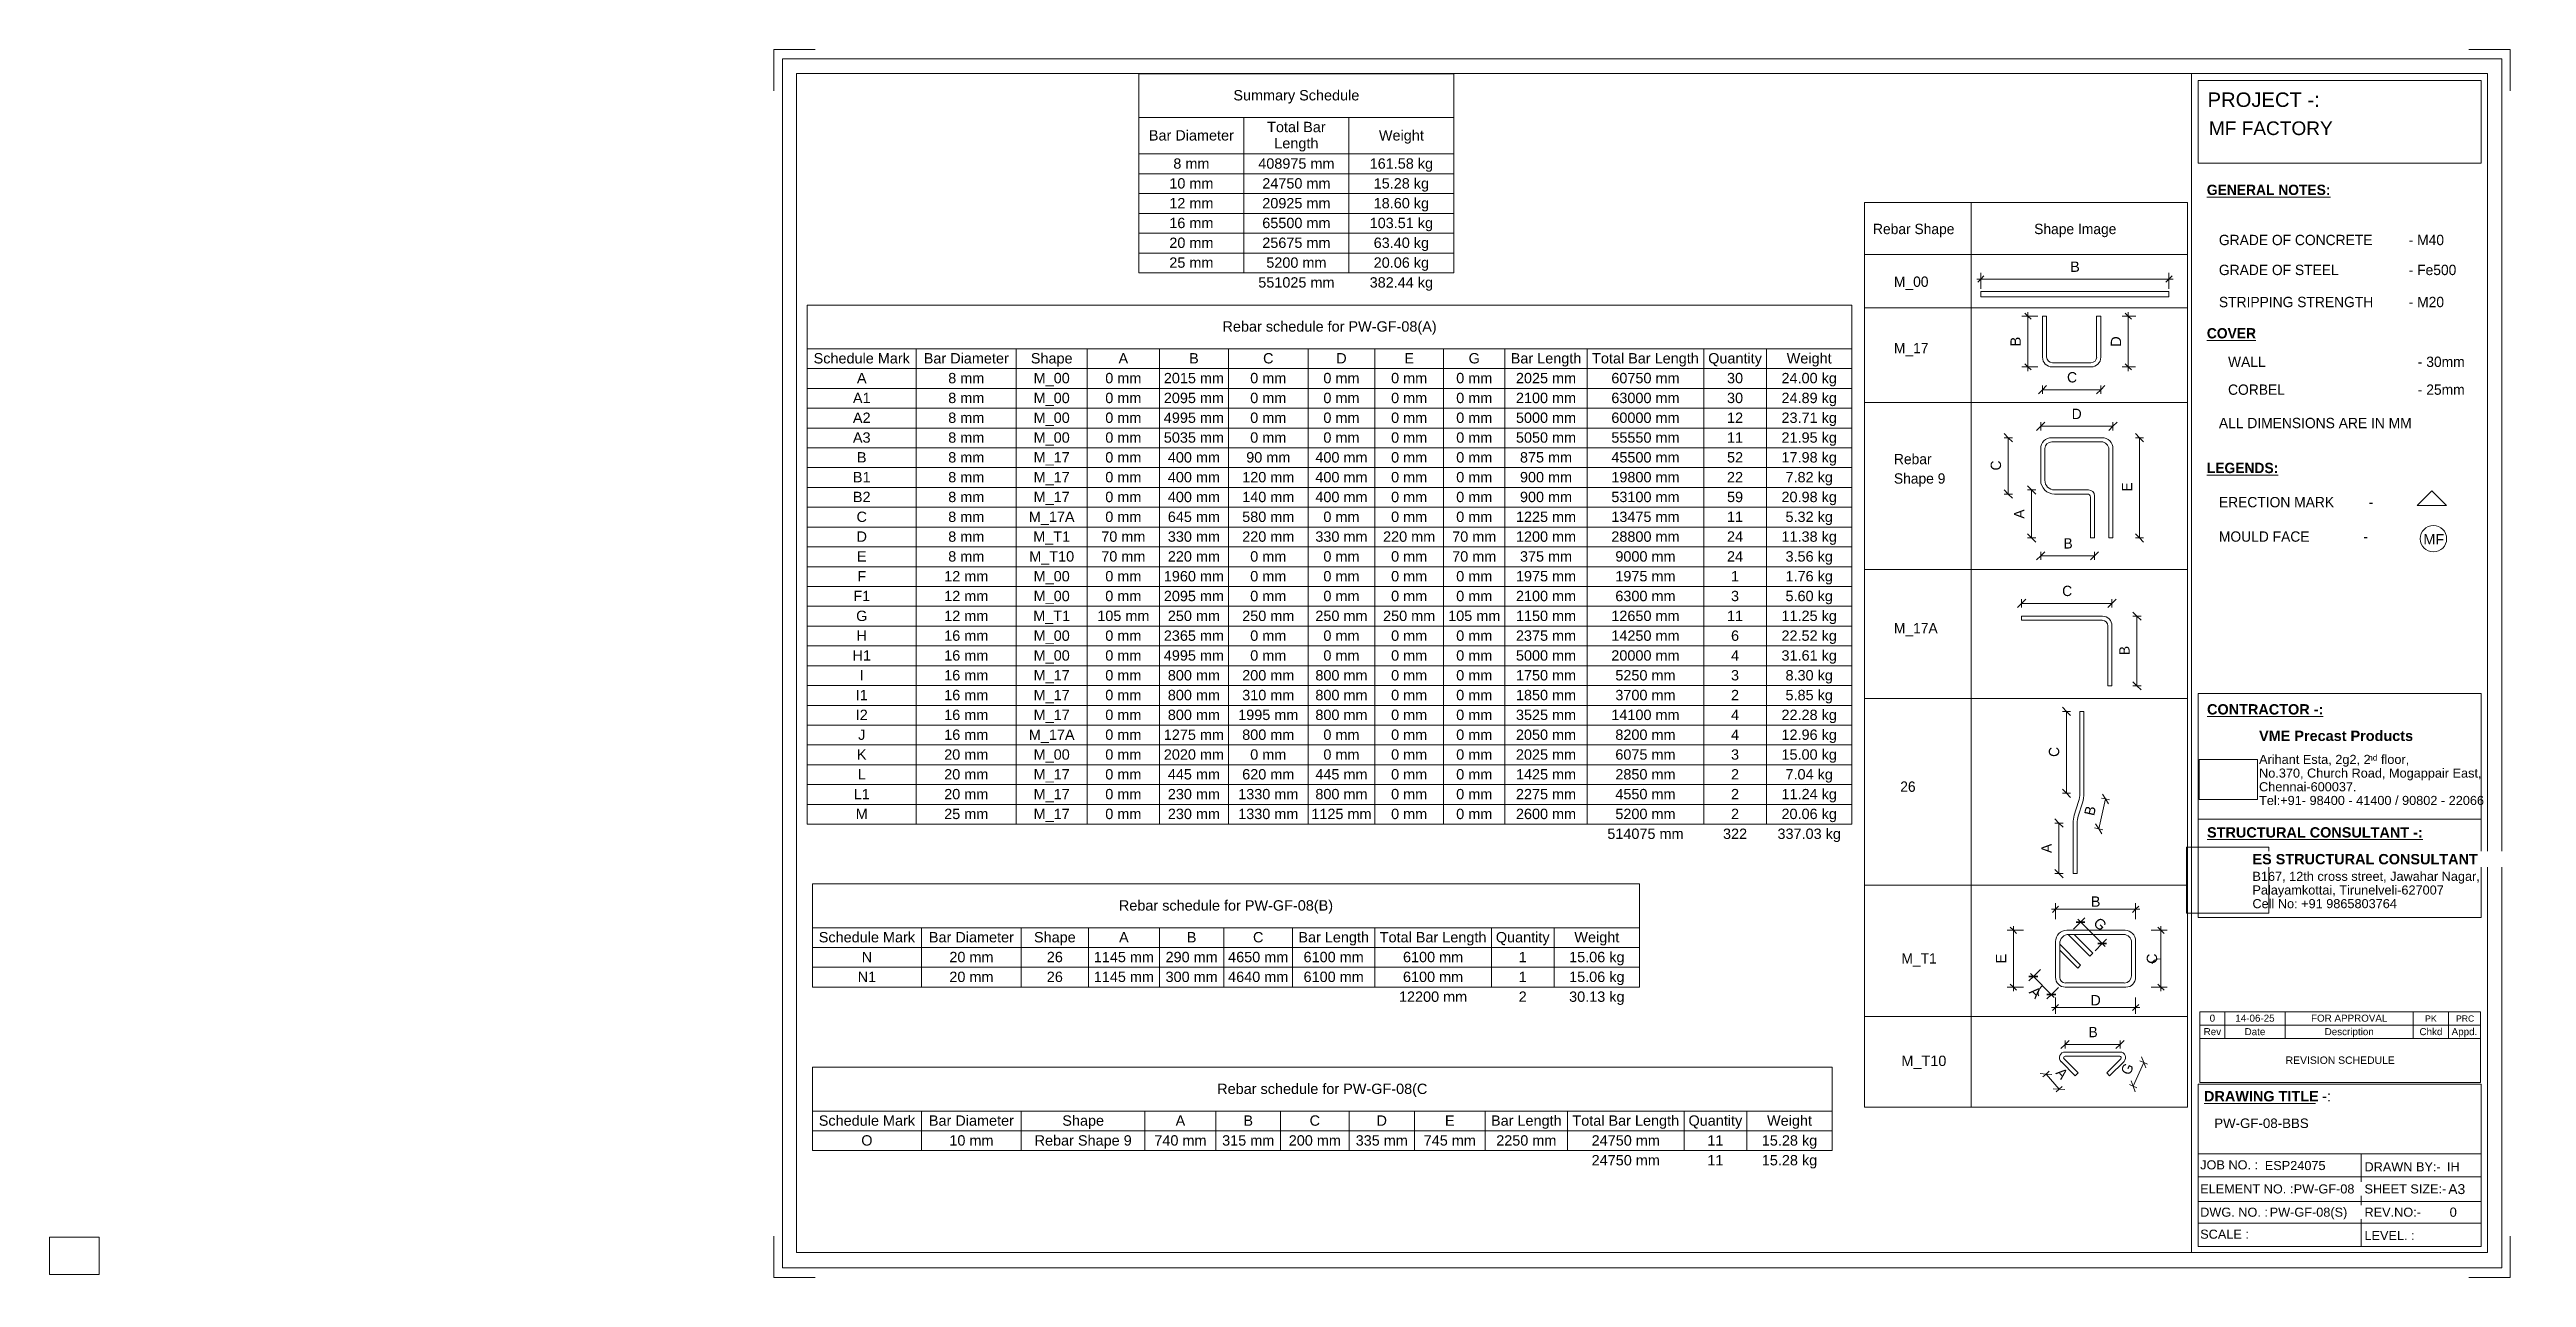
# Paper-space layout 'Layout1' of a CAD drawing. Header units: millimetres. Extents: x 0 to 599, y -1 to 296.
import ezdxf

# ---------------------------------------------------------------- set-up
doc = ezdxf.new("R2010")
doc.units = ezdxf.units.MM
for name, color, linetype, lineweight in [('A-ANNO-DIMS', 211, 'Continuous', 9), ('A-ANNO-DIMS-1', 211, 'Continuous', 9), ('A-DETL-MBND', 5, 'Continuous', 18), ('A-DETL-THIN', 151, 'Continuous', 18), ('G-ANNO-SCHD', 231, 'Continuous', 9), ('G-ANNO-TEXT', 231, 'Continuous', 9), ('G-ANNO-TTLB', 6, 'Continuous', 9), ('G-ANNO-TTLB-MEDM', 33, 'Continuous', 9), ('G-ANNO-TTLB-THIN', 151, 'Continuous', 9)]:
    doc.layers.add(name, color=color, linetype=linetype, lineweight=lineweight)
doc.styles.add('Arial', font='arial.ttf', dxfattribs={"height": 3.5})
doc.styles.add('Arial_1', font='arial.ttf', dxfattribs={"height": 2.2})
doc.styles.add('Arial_10', font='arial.ttf', dxfattribs={"height": 1.7})
doc.styles.add('Arial_2', font='arial.ttf', dxfattribs={"height": 2.4})
doc.styles.add('Arial_3', font='arial.ttf', dxfattribs={"height": 2.5})
doc.styles.add('Arial_4', font='arial.ttf', dxfattribs={"height": 1.42976})
doc.styles.add('Arial_5', font='arial.ttf', dxfattribs={"height": 2.25})
doc.styles.add('Arial_6', font='arial.ttf', dxfattribs={"height": 3.3})
doc.styles.add('Arial_7', font='arial.ttf', dxfattribs={"height": 2.3})
doc.styles.add('Arial_8', font='arial.ttf', dxfattribs={"height": 1.5})
doc.styles.add('Arial_9', font='arial.ttf', dxfattribs={"height": 1.8})
doc.styles.add('Arial_B', font='arialbd.ttf', dxfattribs={"height": 2.5})
doc.styles.add('Nirmala UI Semilight', font='NirmalaS.ttf', dxfattribs={"height": 2.5})
doc.styles.add('Nirmala UI Semilight_B', font='', dxfattribs={"height": 2.5})
doc.styles.get('Nirmala UI Semilight_B').set_extended_font_data('Nirmala UI Semilight', bold=True)
doc.dimstyles.new('Arrow_Filled_-_2_5_NI_UI', dxfattribs={"dimscale": 304.8, "dimtxt": 2.61841, "dimasz": 0.006562, "dimexe": 0.003281, "dimexo": 0.0625, "dimgap": 0.003281, "dimtad": 1, "dimdec": 0, "dimzin": 0, "dimdsep": 46, "dimtxsty": 'Nirmala UI Semilight', "dimblk1": 'OBLIQUE', "dimblk2": 'OBLIQUE', "dimsah": 1, "dimcen": 0.09, "dimazin": 0, "dimtfac": 1, "dimtdec": 4, "dimtix": 1, "dimtmove": 0, "dimatfit": 3, "dimfxl": 0.003281, "dimfxlon": 1, "dimtvp": 1, "dimtolj": 1, "dimtzin": 0, "dimarcsym": 2})
doc.dimstyles.new('Diagonal_-_2_5mm_Arial', dxfattribs={"dimscale": 304.8, "dimtxt": 2.550648, "dimasz": 0.004921, "dimexe": 0.004921, "dimexo": 0.0625, "dimgap": 0.003281, "dimtad": 1, "dimdec": 0, "dimzin": 0, "dimdsep": 46, "dimtxsty": 'Arial_3', "dimblk1": 'OBLIQUE', "dimblk2": 'OBLIQUE', "dimsah": 1, "dimcen": 0.09, "dimdle": 0.003281, "dimazin": 0, "dimtfac": 1, "dimtdec": 4, "dimtix": 1, "dimtmove": 0, "dimatfit": 3, "dimfxl": 0.007874, "dimfxlon": 1, "dimtvp": 1, "dimtolj": 1, "dimtzin": 0, "dimarcsym": 2})
doc.dimstyles.new('Diagonal_-_2_5mm_Arial_1', dxfattribs={"dimscale": 304.8, "dimtxt": 2.550648, "dimasz": 0.004921, "dimexe": 0.004921, "dimexo": 0.0625, "dimgap": 0.003281, "dimtad": 1, "dimdec": 0, "dimzin": 0, "dimdsep": 46, "dimtxsty": 'Arial_3', "dimblk1": 'OBLIQUE', "dimblk2": 'OBLIQUE', "dimsah": 1, "dimcen": 0.09, "dimdle": 0.003281, "dimazin": 0, "dimtfac": 1, "dimtdec": 4, "dimtix": 1, "dimtmove": 2, "dimatfit": 3, "dimfxl": 0.007874, "dimfxlon": 1, "dimtvp": 1, "dimtolj": 1, "dimtzin": 0, "dimarcsym": 2})
doc.dimstyles.new('Diagonal_-_2_5mm_Arial_2', dxfattribs={"dimscale": 304.8, "dimtxt": 2.550648, "dimasz": 0.004921, "dimexe": 0.004921, "dimexo": 0.004921, "dimgap": 0.003281, "dimtad": 1, "dimdec": 0, "dimzin": 0, "dimdsep": 46, "dimtxsty": 'Arial_3', "dimblk1": 'OBLIQUE', "dimblk2": 'OBLIQUE', "dimsah": 1, "dimcen": 0.09, "dimdle": 0.003281, "dimazin": 0, "dimtfac": 1, "dimtdec": 4, "dimtix": 1, "dimtmove": 0, "dimatfit": 3, "dimfxl": 1, "dimtvp": 1, "dimtfill": 1, "dimtolj": 1, "dimtzin": 0, "dimarcsym": 2})
doc.dimstyles.new('Diagonal_-_2_5mm_Arial_3', dxfattribs={"dimscale": 304.8, "dimtxt": 2.550648, "dimasz": 0.004921, "dimexe": 0.004921, "dimexo": 0.0625, "dimgap": 0.003281, "dimtad": 1, "dimdec": 0, "dimzin": 0, "dimdsep": 46, "dimtxsty": 'Arial_3', "dimblk1": 'OBLIQUE', "dimblk2": 'OBLIQUE', "dimsah": 1, "dimcen": 0.09, "dimdle": 0.003281, "dimazin": 0, "dimtfac": 1, "dimtdec": 4, "dimtix": 1, "dimtmove": 1, "dimatfit": 3, "dimfxl": 0.007874, "dimfxlon": 1, "dimtvp": 1, "dimtolj": 1, "dimtzin": 0, "dimarcsym": 2})
picture_1 = doc.add_image_def('image1.jpg', size_in_pixel=(996, 686))
picture_2 = doc.add_image_def('image2.jpg', size_in_pixel=(1600, 1280))

# ---------------------------------------------------------------- blocks, each defined once
blk = doc.blocks.new('ES-Landscape-A3 - ES-Landscape-A3-502445-PW-GF-08-BBS')
at = {"layer": 'G-ANNO-TTLB'}
for p, q in [((175.24, 296.27), (185.24, 296.27)), ((175.24, 296.27), (175.24, 286.27)), ((595.24, 296.27), (585.24, 296.27)), ((595.24, 296.27), (595.24, 286.27)), ((519.77, 140.54), (588.2, 140.54)), ((519.77, 86.33), (519.77, 140.54)), ((588.2, 86.33), (588.2, 140.54)), ((519.77, 110.14), (588.2, 110.14)), ((519.77, 6.78), (519.77, 46.03)), ((588.2, 6.78), (588.2, 46.03)), ((559.23, 29.2), (559.23, 6.78)), ((175.24, -0.73), (175.24, 9.27)), ((595.24, -0.73), (595.24, 9.27)), ((175.24, -0.73), (185.24, -0.73)), ((595.24, -0.73), (585.24, -0.73))]:
    blk.add_line(p, q, dxfattribs=at)
at = {"layer": 'G-ANNO-TTLB-MEDM'}
for p, q in [((180.73, 290.44), (180.73, 5.31)), ((180.73, 290.44), (589.79, 290.44)), ((518.17, 290.44), (518.17, 5.31)), ((519.77, 268.77), (519.77, 288.77)), ((519.77, 288.77), (588.2, 288.77)), ((588.2, 288.77), (588.2, 268.77)), ((589.79, 290.44), (589.79, 5.31)), ((588.2, 268.77), (519.77, 268.77)), ((519.77, 86.33), (588.2, 86.33)), ((519.77, 6.78), (588.2, 6.78)), ((180.73, 5.31), (589.79, 5.31))]:
    blk.add_line(p, q, dxfattribs=at)
at = {"layer": 'G-ANNO-TTLB-THIN'}
for p, q in [((177.29, 294.03), (177.29, 1.56)), ((593.23, 294.03), (177.29, 294.03)), ((593.23, 1.56), (593.23, 294.03)), ((519.77, 46.03), (588.2, 46.03)), ((519.77, 29.2), (588.2, 29.2)), ((519.77, 23.64), (588.2, 23.64)), ((519.77, 17.68), (588.2, 17.68)), ((519.77, 12.43), (588.2, 12.43)), ((177.29, 1.56), (593.23, 1.56))]:
    blk.add_line(p, q, dxfattribs=at)
at = {"layer": 'G-ANNO-TTLB', "char_height": 2.2, "attachment_point": 1, "style": 'Arial_1'}
for s, insert, width in [('No.370, Church Road, Mogappair East,', (534.5, 122.37), 63.4135), ('Tel:+91- 98400 - 41400 / 90802 - 22066 ', (534.5, 115.75), 65.2574), ('Chennai-600037.', (534.5, 119.06), 27.6582), ('Cell No: +91 9865803764', (532.9, 90.79), 41.0464), ('Palayamkottai, Tirunelveli-627007', (532.9, 94.09), 54.4346), ('JOB NO. :', (520.26, 27.61), 16.5949), ('DRAWN BY:-', (560, 27.14), 21.7257), ('ELEMENT NO. :', (520.26, 21.79), 26.5359), ('SHEET SIZE:-', (560, 21.79), 23.2489), ('DWG. NO. :', (520.26, 16.16), 19.481), ('REV.NO:-', (560, 16.16), 16.0338), ('SCALE :', (520.26, 10.84), 13.8692), ('LEVEL. :', (560, 10.53), 14.3502)]:
    blk.add_mtext(s, dxfattribs=dict(at, insert=insert, width=width))
at = {"layer": 'G-ANNO-TTLB'}
image = blk.add_image(picture_1, insert=(520, 114.84), size_in_units=(14.11, 9.72), dxfattribs=at)
image.dxf.flags = 7
image = blk.add_image(picture_2, insert=(516.95, 87.39), size_in_units=(19.92, 15.93), dxfattribs=at)
image.dxf.flags = 7
at = {"layer": 'G-ANNO-TTLB', "attachment_point": 1, "bg_fill": 3, "box_fill_scale": 1.25, "bg_fill_color": 256, "bg_fill_true_color": 13158600, "bg_fill_transparency": 0}
for s, insert, char_height, width, style in [('PROJECT -:', (522.05, 285.89), 3.5, 33.3502, 'Arial'), ('\\LCONTRACTOR -:', (521.92, 137.94), 2.5, 33.9114, 'Arial_B'), ('\\LSTRUCTURAL CONSULTANT -:', (521.92, 108.18), 2.5, 62.8523, 'Arial_B'), ('\\LDRAWING TITLE', (521.19, 44.36), 2.5, 33.4304, 'Arial_B'), ('A3', (580.27, 21.84), 2.4, 4.9705, 'Arial_2')]:
    blk.add_mtext(s, dxfattribs=dict(at, insert=insert, char_height=char_height, width=width, style=style))
at = {"layer": 'G-ANNO-TTLB', "char_height": 2.5, "attachment_point": 1, "style": 'Arial_B', "bg_fill": 3, "box_fill_scale": 1.25, "bg_fill_color": 256, "bg_fill_true_color": 13158600, "bg_fill_transparency": 0}
for s, insert, width in [('VME Precast Products', (534.5, 131.53), 45.135), ('ES STRUCTURAL CONSULTANT', (532.9, 101.7), 65.6582), ('\\fArial|b1|i0|c0|p34|; ', (548.78, 44.36), 1.2025)]:
    blk.add_mtext(s, dxfattribs=dict(at, insert=insert, width=width))
at = {"layer": 'G-ANNO-TTLB', "attachment_point": 1}
for s, insert, char_height, width, style in [('Arihant Esta, 2g2, 2', (534.5, 125.68), 2.2, 31.9873, 'Arial_1'), ('nd', (560.89, 125.72), 1.43, 2.7257, 'Arial_4'), (' floor,', (563.14, 125.68), 2.2, 9.1392, 'Arial_1'), ('B167, 12th cross street, Jawahar Nagar,', (532.9, 97.4), 2.2, 65.1772, 'Arial_1')]:
    blk.add_mtext(s, dxfattribs=dict(at, insert=insert, char_height=char_height, width=width, style=style))
at = {"layer": 'G-ANNO-TTLB', "insert": (549.77, 44.36), "char_height": 2.5, "width": 2.6456, "attachment_point": 1, "style": 'Arial_3', "bg_fill": 3, "box_fill_scale": 1.25, "bg_fill_color": 256, "bg_fill_true_color": 13158600, "bg_fill_transparency": 0}
blk.add_mtext('-:', dxfattribs=at)
blk = doc.blocks.new('DIMBLOCK1-PW-GF-08-BBS')
at = {"layer": 'A-ANNO-DIMS-1'}
for p, q in [((466.19, 240.76), (513.71, 240.76)), ((467.19, 240.76), (467.19, 242.26)), ((467.19, 240.76), (467.19, 238.36)), ((512.71, 240.76), (512.71, 242.26)), ((512.71, 240.76), (512.71, 238.36))]:
    blk.add_line(p, q, dxfattribs=at)
at = {"layer": 'A-ANNO-DIMS-1', "lineweight": 35}
for p, q in [((467.19, 240.76), (466.44, 240.01)), ((467.19, 240.76), (467.94, 241.51)), ((512.71, 240.76), (511.96, 240.01)), ((512.71, 240.76), (513.46, 241.51))]:
    blk.add_line(p, q, dxfattribs=at)
at = {"layer": 'A-ANNO-DIMS-1', "color": 0, "insert": (488.8, 245), "char_height": 2.5, "width": 2.7782, "attachment_point": 1, "line_spacing_factor": 0.941778, "style": 'Arial_3'}
blk.add_mtext('B', dxfattribs=at)
blk = doc.blocks.new('_Oblique')
at = {"color": 0, "linetype": 'ByBlock', "lineweight": -2}
blk.add_line((-0.5, -0.5), (0.5, 0.5), dxfattribs=at)
blk = doc.blocks.new('DIMBLOCK2-PW-GF-08-BBS')
at = {"layer": 'A-ANNO-DIMS-1'}
for p, q in [((478.6, 231.77), (477.1, 231.77)), ((478.6, 218.52), (478.6, 232.77)), ((478.6, 231.77), (481, 231.77)), ((478.6, 219.52), (477.1, 219.52)), ((478.6, 219.52), (481, 219.52))]:
    blk.add_line(p, q, dxfattribs=at)
at = {"layer": 'A-ANNO-DIMS-1', "lineweight": 35}
for p, q in [((478.6, 231.77), (477.85, 232.52)), ((478.6, 231.77), (479.35, 231.02)), ((478.6, 219.52), (477.85, 220.27)), ((478.6, 219.52), (479.35, 218.77))]:
    blk.add_line(p, q, dxfattribs=at)
at = {"layer": 'A-ANNO-DIMS-1', "color": 0, "insert": (474.35, 224.48), "char_height": 2.5, "width": 2.7782, "attachment_point": 1, "rotation": 90, "line_spacing_factor": 0.941778, "style": 'Arial_3'}
blk.add_mtext('B', dxfattribs=at)
blk = doc.blocks.new('DIMBLOCK3-PW-GF-08-BBS')
at = {"layer": 'A-ANNO-DIMS-1'}
for p, q in [((502.87, 231.77), (501.37, 231.77)), ((502.87, 232.77), (502.87, 218.52)), ((502.87, 231.77), (504.68, 231.77)), ((502.87, 219.52), (501.37, 219.52)), ((502.87, 219.52), (504.57, 219.52))]:
    blk.add_line(p, q, dxfattribs=at)
at = {"layer": 'A-ANNO-DIMS-1', "lineweight": 35}
for p, q in [((502.87, 231.77), (502.12, 232.52)), ((502.87, 231.77), (503.62, 231.02)), ((502.87, 219.52), (502.12, 220.27)), ((502.87, 219.52), (503.62, 218.77))]:
    blk.add_line(p, q, dxfattribs=at)
at = {"layer": 'A-ANNO-DIMS-1', "color": 0, "insert": (498.63, 224.39), "char_height": 2.5, "width": 3.0137, "attachment_point": 1, "rotation": 90, "line_spacing_factor": 0.941778, "style": 'Arial_3', "bg_fill": 3, "box_fill_scale": 1.25, "bg_fill_color": 256, "bg_fill_true_color": 13158600, "bg_fill_transparency": 0}
blk.add_mtext('D', dxfattribs=at)
blk = doc.blocks.new('DIMBLOCK4-PW-GF-08-BBS')
at = {"layer": 'A-ANNO-DIMS-1'}
for p, q in [((473.84, 202.39), (472.84, 203.39)), ((473.84, 202.39), (472.84, 202.39)), ((473.84, 188.77), (473.84, 202.39)), ((473.84, 202.39), (474.84, 201.39)), ((473.84, 202.39), (474.84, 202.39)), ((473.84, 188.77), (472.84, 189.77)), ((473.84, 188.77), (472.84, 188.77)), ((473.84, 188.77), (474.84, 187.77)), ((473.84, 188.77), (474.84, 188.77))]:
    blk.add_line(p, q, dxfattribs=at)
at = {"layer": 'A-ANNO-DIMS-1', "color": 0, "insert": (469.58, 194.46), "char_height": 2.5, "width": 2.6851, "attachment_point": 1, "rotation": 90, "line_spacing_factor": 1.142579, "style": 'Nirmala UI Semilight'}
blk.add_mtext('C', dxfattribs=at)
blk = doc.blocks.new('DIMBLOCK5-PW-GF-08-BBS')
at = {"layer": 'A-ANNO-DIMS-1'}
for p, q in [((477.05, 162.32), (476.05, 161.32)), ((477.05, 162.32), (478.05, 163.32)), ((477.05, 162.32), (477.05, 163.32)), ((477.05, 162.32), (498.92, 162.32)), ((477.05, 162.32), (477.05, 161.32)), ((498.92, 162.32), (497.92, 161.32)), ((498.92, 162.32), (499.92, 163.32)), ((498.92, 162.32), (498.92, 163.32)), ((498.92, 162.32), (498.92, 161.32))]:
    blk.add_line(p, q, dxfattribs=at)
at = {"layer": 'A-ANNO-DIMS-1', "color": 0, "insert": (486.87, 166.58), "char_height": 2.5, "width": 2.6851, "attachment_point": 1, "line_spacing_factor": 1.142579, "style": 'Nirmala UI Semilight'}
blk.add_mtext('C', dxfattribs=at)
blk = doc.blocks.new('DIMBLOCK6-PW-GF-08-BBS')
at = {"layer": 'A-ANNO-DIMS-1'}
for p, q in [((504.95, 159.22), (503.95, 160.22)), ((504.95, 159.22), (503.95, 159.22)), ((504.95, 142.37), (504.95, 159.22)), ((504.95, 159.22), (505.95, 158.22)), ((504.95, 159.22), (505.95, 159.22)), ((504.95, 142.37), (503.95, 143.37)), ((504.95, 142.37), (503.95, 142.37)), ((504.95, 142.37), (505.95, 141.37)), ((504.95, 142.37), (505.95, 142.37))]:
    blk.add_line(p, q, dxfattribs=at)
at = {"layer": 'A-ANNO-DIMS-1', "color": 0, "insert": (500.69, 149.79), "char_height": 2.5, "width": 2.3994, "attachment_point": 1, "rotation": 90, "line_spacing_factor": 1.142579, "style": 'Nirmala UI Semilight'}
blk.add_mtext('B', dxfattribs=at)
blk = doc.blocks.new('DIMBLOCK7-PW-GF-08-BBS')
at = {"layer": 'A-ANNO-DIMS-1'}
for p, q in [((486.09, 109.18), (485.09, 110.18)), ((486.09, 109.18), (485.09, 109.18)), ((486.09, 96.97), (486.09, 109.18)), ((486.09, 109.18), (487.09, 108.18)), ((486.09, 109.18), (487.09, 109.18)), ((486.09, 96.97), (485.09, 97.97)), ((486.09, 96.97), (485.09, 96.97)), ((486.09, 96.97), (487.09, 95.97)), ((486.09, 96.97), (487.09, 96.97))]:
    blk.add_line(p, q, dxfattribs=at)
at = {"layer": 'A-ANNO-DIMS-1', "color": 0, "insert": (481.83, 101.94), "char_height": 2.5, "width": 2.7422, "attachment_point": 1, "rotation": 90, "line_spacing_factor": 1.142579, "style": 'Nirmala UI Semilight'}
blk.add_mtext('A', dxfattribs=at)
blk = doc.blocks.new('DIMBLOCK8-PW-GF-08-BBS')
at = {"layer": 'A-ANNO-DIMS-1'}
for p, q in [((495.71, 107.78), (497.35, 115)), ((497.35, 115), (496.37, 115.22)), ((497.35, 115), (496.59, 116.19)), ((497.35, 115), (498.1, 113.8)), ((497.35, 115), (498.32, 114.78)), ((495.71, 107.78), (494.73, 108)), ((495.71, 107.78), (494.96, 108.97)), ((495.71, 107.78), (496.46, 106.58)), ((495.71, 107.78), (496.69, 107.56))]:
    blk.add_line(p, q, dxfattribs=at)
at = {"layer": 'A-ANNO-DIMS-1', "color": 0, "insert": (492.15, 111.35), "char_height": 2.5, "width": 2.3994, "attachment_point": 1, "rotation": 77.23618, "line_spacing_factor": 1.142579, "style": 'Nirmala UI Semilight'}
blk.add_mtext('B', dxfattribs=at)
blk = doc.blocks.new('DIMBLOCK9-PW-GF-08-BBS')
at = {"layer": 'A-ANNO-DIMS-1'}
for p, q in [((487.92, 136.19), (486.92, 137.19)), ((487.92, 136.19), (486.92, 136.19)), ((487.92, 116.4), (487.92, 136.19)), ((487.92, 136.19), (488.92, 135.19)), ((487.92, 136.19), (488.92, 136.19)), ((487.92, 116.4), (486.92, 117.4)), ((487.92, 116.4), (486.92, 116.4)), ((487.92, 116.4), (488.92, 115.4)), ((487.92, 116.4), (488.92, 116.4))]:
    blk.add_line(p, q, dxfattribs=at)
at = {"layer": 'A-ANNO-DIMS-1', "color": 0, "insert": (483.65, 125.18), "char_height": 2.5, "width": 2.6851, "attachment_point": 1, "rotation": 90, "line_spacing_factor": 1.142579, "style": 'Nirmala UI Semilight'}
blk.add_mtext('C', dxfattribs=at)
blk = doc.blocks.new('DIMBLOCK10-PW-GF-08-BBS')
at = {"layer": 'A-ANNO-DIMS-1'}
for p, q in [((482.12, 213.99), (481.12, 212.99)), ((482.12, 213.99), (483.12, 214.99)), ((482.12, 213.99), (482.12, 214.99)), ((482.12, 213.99), (496.21, 213.99)), ((482.12, 213.99), (482.12, 212.99)), ((496.21, 213.99), (495.21, 212.99)), ((496.21, 213.99), (497.21, 214.99)), ((496.21, 213.99), (496.21, 214.99)), ((496.21, 213.99), (496.21, 212.99))]:
    blk.add_line(p, q, dxfattribs=at)
at = {"layer": 'A-ANNO-DIMS-1', "color": 0, "insert": (488.05, 218.25), "char_height": 2.5, "width": 2.6851, "attachment_point": 1, "line_spacing_factor": 1.142579, "style": 'Nirmala UI Semilight'}
blk.add_mtext('C', dxfattribs=at)
blk = doc.blocks.new('DIMBLOCK11-PW-GF-08-BBS')
at = {"layer": 'A-ANNO-DIMS-1'}
for p, q in [((481.67, 173.82), (480.67, 172.82)), ((481.67, 173.82), (482.67, 174.82)), ((481.67, 173.82), (481.67, 174.82)), ((481.67, 173.82), (494.69, 173.82)), ((481.67, 173.82), (481.67, 172.82)), ((494.69, 173.82), (493.69, 172.82)), ((494.69, 173.82), (495.69, 174.82)), ((494.69, 173.82), (494.69, 174.82)), ((494.69, 173.82), (494.69, 172.82))]:
    blk.add_line(p, q, dxfattribs=at)
at = {"layer": 'A-ANNO-DIMS-1', "color": 0, "insert": (487.18, 178.08), "char_height": 2.5, "width": 2.3994, "attachment_point": 1, "line_spacing_factor": 1.142579, "style": 'Nirmala UI Semilight'}
blk.add_mtext('B', dxfattribs=at)
blk = doc.blocks.new('DIMBLOCK12-PW-GF-08-BBS')
at = {"layer": 'A-ANNO-DIMS-1'}
for p, q in [((479.49, 189.77), (478.49, 190.77)), ((479.49, 189.77), (478.49, 189.77)), ((479.49, 178.14), (479.49, 189.77)), ((479.49, 189.77), (480.49, 188.77)), ((479.49, 189.77), (480.49, 189.77)), ((479.49, 178.14), (478.49, 179.14)), ((479.49, 178.14), (478.49, 178.14)), ((479.49, 178.14), (480.49, 177.14)), ((479.49, 178.14), (480.49, 178.14))]:
    blk.add_line(p, q, dxfattribs=at)
at = {"layer": 'A-ANNO-DIMS-1', "color": 0, "insert": (475.23, 182.81), "char_height": 2.5, "width": 2.7422, "attachment_point": 1, "rotation": 90, "line_spacing_factor": 1.142579, "style": 'Nirmala UI Semilight'}
blk.add_mtext('A', dxfattribs=at)
blk = doc.blocks.new('DIMBLOCK13-PW-GF-08-BBS')
at = {"layer": 'A-ANNO-DIMS-1'}
for p, q in [((481.67, 205.14), (480.67, 204.14)), ((481.67, 205.14), (482.67, 206.14)), ((481.67, 205.14), (481.67, 206.14)), ((481.67, 205.14), (499.16, 205.14)), ((481.67, 205.14), (481.67, 204.14)), ((499.16, 205.14), (498.16, 204.14)), ((499.16, 205.14), (500.16, 206.14)), ((499.16, 205.14), (499.16, 206.14)), ((499.16, 205.14), (499.16, 204.14))]:
    blk.add_line(p, q, dxfattribs=at)
at = {"layer": 'A-ANNO-DIMS-1', "color": 0, "insert": (489.18, 209.4), "char_height": 2.5, "width": 2.9707, "attachment_point": 1, "line_spacing_factor": 1.142579, "style": 'Nirmala UI Semilight'}
blk.add_mtext('D', dxfattribs=at)
blk = doc.blocks.new('DIMBLOCK14-PW-GF-08-BBS')
at = {"layer": 'A-ANNO-DIMS-1'}
for p, q in [((505.57, 202.39), (504.57, 203.39)), ((505.57, 202.39), (504.57, 202.39)), ((505.57, 178.14), (505.57, 202.39)), ((505.57, 202.39), (506.57, 201.39)), ((505.57, 202.39), (506.57, 202.39)), ((505.57, 178.14), (504.57, 179.14)), ((505.57, 178.14), (504.57, 178.14)), ((505.57, 178.14), (506.57, 177.14)), ((505.57, 178.14), (506.57, 178.14))]:
    blk.add_line(p, q, dxfattribs=at)
at = {"layer": 'A-ANNO-DIMS-1', "color": 0, "insert": (501.31, 189.36), "char_height": 2.5, "width": 2.1709, "attachment_point": 1, "rotation": 90, "line_spacing_factor": 1.142579, "style": 'Nirmala UI Semilight'}
blk.add_mtext('E', dxfattribs=at)
blk = doc.blocks.new('DIMBLOCK15-PW-GF-08-BBS')
at = {"layer": 'A-ANNO-DIMS-1'}
for p, q in [((484.27, 88.32), (505.64, 88.32)), ((485.27, 88.32), (485.27, 89.82)), ((485.27, 88.32), (485.27, 85.92)), ((504.64, 88.32), (504.64, 89.82)), ((504.64, 88.32), (504.64, 85.92))]:
    blk.add_line(p, q, dxfattribs=at)
at = {"layer": 'A-ANNO-DIMS-1', "lineweight": 35}
for p, q in [((485.27, 88.32), (484.52, 87.57)), ((485.27, 88.32), (486.02, 89.07)), ((504.64, 88.32), (503.89, 87.57)), ((504.64, 88.32), (505.39, 89.07))]:
    blk.add_line(p, q, dxfattribs=at)
at = {"layer": 'A-ANNO-DIMS-1', "color": 0, "insert": (493.8, 91.44), "char_height": 2.5, "width": 2.7782, "attachment_point": 1, "line_spacing_factor": 0.941778, "style": 'Arial_3'}
blk.add_mtext('B', dxfattribs=at)
blk = doc.blocks.new('DIMBLOCK16-PW-GF-08-BBS')
at = {"layer": 'A-ANNO-DIMS-1', "lineweight": 35}
for p, q in [((475.08, 83.24), (474.33, 83.99)), ((475.08, 83.24), (475.83, 82.49)), ((475.08, 69.5), (474.33, 70.25)), ((475.08, 69.5), (475.83, 68.75))]:
    blk.add_line(p, q, dxfattribs=at)
at = {"layer": 'A-ANNO-DIMS-1'}
for p, q in [((475.08, 68.5), (475.08, 84.24)), ((475.08, 83.24), (473.58, 83.24)), ((475.08, 83.24), (477.48, 83.24)), ((475.08, 69.5), (473.58, 69.5)), ((475.08, 69.5), (477.48, 69.5))]:
    blk.add_line(p, q, dxfattribs=at)
at = {"layer": 'A-ANNO-DIMS-1', "color": 0, "insert": (470.84, 75.21), "char_height": 2.5, "width": 2.7782, "attachment_point": 1, "rotation": 90, "line_spacing_factor": 0.941778, "style": 'Arial_3'}
blk.add_mtext('E', dxfattribs=at)
blk = doc.blocks.new('DIMBLOCK17-PW-GF-08-BBS')
at = {"layer": 'A-ANNO-DIMS-1'}
for p, q in [((485.27, 64.57), (485.27, 66.97)), ((504.64, 64.57), (504.64, 66.97)), ((484.27, 64.57), (505.64, 64.57)), ((485.27, 64.57), (485.27, 63.07)), ((504.64, 64.57), (504.64, 63.07))]:
    blk.add_line(p, q, dxfattribs=at)
at = {"layer": 'A-ANNO-DIMS-1', "lineweight": 35}
for p, q in [((485.27, 64.57), (484.52, 63.82)), ((485.27, 64.57), (486.02, 65.32)), ((504.64, 64.57), (503.89, 63.82)), ((504.64, 64.57), (505.39, 65.32))]:
    blk.add_line(p, q, dxfattribs=at)
at = {"layer": 'A-ANNO-DIMS-1', "color": 0, "insert": (493.7, 67.59), "char_height": 2.5, "width": 3.0137, "attachment_point": 1, "line_spacing_factor": 0.941778, "style": 'Arial_3'}
blk.add_mtext('D', dxfattribs=at)
blk = doc.blocks.new('DIMBLOCK18-PW-GF-08-BBS')
at = {"layer": 'A-ANNO-DIMS-1', "lineweight": 35}
for p, q in [((510.76, 83.24), (510.01, 83.99)), ((510.76, 83.24), (511.51, 82.49)), ((510.76, 69.5), (510.01, 70.25)), ((510.76, 69.5), (511.51, 68.75))]:
    blk.add_line(p, q, dxfattribs=at)
at = {"layer": 'A-ANNO-DIMS-1'}
for p, q in [((510.76, 84.24), (510.76, 68.5)), ((510.76, 83.24), (508.36, 83.24)), ((510.76, 83.24), (512.26, 83.24)), ((510.76, 69.5), (508.36, 69.5)), ((510.76, 69.5), (512.26, 69.5))]:
    blk.add_line(p, q, dxfattribs=at)
blk.add_ellipse((510.76, 75.11), major_axis=(-2.15, 0), ratio=0.58469, start_param=4.712389, end_param=6.283185, dxfattribs=at)
at = {"layer": 'A-ANNO-DIMS-1', "color": 0, "insert": (507.33, 75.11), "char_height": 2.5, "width": 3.0137, "attachment_point": 1, "rotation": 90, "line_spacing_factor": 0.941778, "style": 'Arial_3'}
blk.add_mtext('C', dxfattribs=at)
blk = doc.blocks.new('DIMBLOCK19-PW-GF-08-BBS')
at = {"layer": 'A-ANNO-DIMS-1', "lineweight": 35}
for p, q in [((479.9, 72.08), (478.84, 72.08)), ((479.9, 72.08), (480.96, 72.08)), ((484.25, 67.73), (483.19, 67.73)), ((484.25, 67.73), (485.31, 67.73))]:
    blk.add_line(p, q, dxfattribs=at)
at = {"layer": 'A-ANNO-DIMS-1'}
for p, q in [((479.9, 72.08), (478.84, 71.02)), ((484.96, 67.02), (479.2, 72.78)), ((479.9, 72.08), (481.6, 73.77)), ((484.25, 67.73), (483.19, 66.67)), ((484.25, 67.73), (485.95, 69.42))]:
    blk.add_line(p, q, dxfattribs=at)
blk.add_ellipse((482.9, 69.08), major_axis=(1.68, 1.68), ratio=0.487907, start_param=1.570796, end_param=3.141593, dxfattribs=at)
at = {"layer": 'A-ANNO-DIMS-1', "color": 0, "insert": (480.49, 69.95), "char_height": 2.5, "width": 2.7782, "attachment_point": 1, "rotation": 315, "line_spacing_factor": 0.941778, "style": 'Arial_3'}
blk.add_mtext('A', dxfattribs=at)
blk = doc.blocks.new('DIMBLOCK20-PW-GF-08-BBS')
at = {"layer": 'A-ANNO-DIMS-1'}
for p, q in [((491.32, 85.23), (489.63, 83.53)), ((497.24, 79.3), (490.62, 85.93)), ((491.32, 85.23), (492.38, 86.29)), ((496.54, 80.01), (494.84, 78.31)), ((496.54, 80.01), (497.6, 81.07))]:
    blk.add_line(p, q, dxfattribs=at)
at = {"layer": 'A-ANNO-DIMS-1', "lineweight": 35}
for p, q in [((491.32, 85.23), (490.26, 85.23)), ((491.32, 85.23), (492.38, 85.23)), ((496.54, 80.01), (495.48, 80.01)), ((496.54, 80.01), (497.6, 80.01))]:
    blk.add_line(p, q, dxfattribs=at)
at = {"layer": 'A-ANNO-DIMS-1', "color": 0, "insert": (495.98, 86.58), "char_height": 2.5, "width": 3.2491, "attachment_point": 1, "rotation": 315, "line_spacing_factor": 0.941778, "style": 'Arial_3'}
blk.add_mtext('G', dxfattribs=at)
blk = doc.blocks.new('DIMBLOCK21-PW-GF-08-BBS')
at = {"layer": 'A-ANNO-DIMS-1'}
for p, q in [((487.57, 55.62), (486.57, 54.62)), ((487.57, 55.62), (488.57, 56.62)), ((487.57, 55.62), (487.57, 56.62)), ((487.57, 55.62), (500.89, 55.62)), ((487.57, 55.62), (487.57, 54.62)), ((500.89, 55.62), (499.89, 54.62)), ((500.89, 55.62), (501.89, 56.62)), ((500.89, 55.62), (500.89, 56.62)), ((500.89, 55.62), (500.89, 54.62))]:
    blk.add_line(p, q, dxfattribs=at)
at = {"layer": 'A-ANNO-DIMS-1', "color": 0, "insert": (493.23, 59.88), "char_height": 2.5, "width": 2.3994, "attachment_point": 1, "line_spacing_factor": 1.142579, "style": 'Nirmala UI Semilight'}
blk.add_mtext('B', dxfattribs=at)
blk = doc.blocks.new('DIMBLOCK22-PW-GF-08-BBS')
at = {"layer": 'A-ANNO-DIMS-1'}
for p, q in [((482.98, 48.48), (481.57, 48.59)), ((482.98, 48.48), (482.22, 47.83)), ((482.98, 48.48), (483.73, 49.14)), ((486.14, 44.8), (482.98, 48.48)), ((482.98, 48.48), (484.39, 48.38)), ((486.14, 44.8), (484.73, 44.91)), ((486.14, 44.8), (485.38, 44.15)), ((486.14, 44.8), (486.9, 45.45)), ((486.14, 44.8), (487.55, 44.7))]:
    blk.add_line(p, q, dxfattribs=at)
at = {"layer": 'A-ANNO-DIMS-1', "color": 0, "insert": (487.05, 50.29), "char_height": 2.5, "width": 2.7422, "attachment_point": 1, "rotation": 310.67704, "line_spacing_factor": 1.142579, "style": 'Nirmala UI Semilight'}
blk.add_mtext('A', dxfattribs=at)
blk = doc.blocks.new('DIMBLOCK23-PW-GF-08-BBS')
at = {"layer": 'A-ANNO-DIMS-1'}
for p, q in [((504.05, 45.53), (506.59, 51.28)), ((506.59, 51.28), (505.68, 51.69)), ((506.59, 51.28), (506.08, 52.6)), ((506.59, 51.28), (507.1, 49.96)), ((506.59, 51.28), (507.5, 50.88)), ((504.05, 45.53), (503.13, 45.93)), ((504.05, 45.53), (503.54, 46.84)), ((504.05, 45.53), (504.56, 44.21)), ((504.05, 45.53), (504.96, 45.12))]:
    blk.add_line(p, q, dxfattribs=at)
at = {"layer": 'A-ANNO-DIMS-1', "color": 0, "insert": (500.93, 49.02), "char_height": 2.5, "width": 2.9136, "attachment_point": 1, "rotation": 66.15853, "line_spacing_factor": 1.142579, "style": 'Nirmala UI Semilight'}
blk.add_mtext('G', dxfattribs=at)

psp = doc.layouts.get("Layout1")

# ---------------------------------------------------------------- linework, layer by layer
at = {"layer": 'A-DETL-MBND'}
for p, q in [((439.07, 246.69), (517.16, 246.69)), ((467.19, 237.79), (512.71, 237.79)), ((467.19, 237.79), (467.19, 236.49)), ((467.19, 236.49), (512.71, 236.49)), ((512.71, 237.79), (512.71, 236.49)), ((490.03, 48.04), (486.6, 51.47)), ((490.74, 48.75), (487.32, 52.17)), ((487.57, 53.8), (500.89, 53.8)), ((487.58, 52.8), (500.79, 52.8)), ((490.03, 48.04), (490.74, 48.75)), ((497.64, 48.75), (501.06, 52.17)), ((497.64, 48.75), (498.35, 48.04)), ((501.83, 51.53), (498.35, 48.04))]:
    psp.add_line(p, q, dxfattribs=at)
for centre, radius, start, end in [((487.57, 52.43), 1.37, 90, 225), ((487.58, 52.43), 0.37, 90, 225), ((500.79, 52.43), 0.37, 315, 90), ((500.89, 52.47), 1.33, 315, 90)]:
    psp.add_arc(centre, radius, start, end, dxfattribs=at)
at = {"layer": 'A-DETL-THIN'}
for p, q in [((439.07, 259.27), (517.16, 259.27)), ((439.07, 259.27), (439.07, 40.43)), ((464.86, 259.27), (464.86, 40.43)), ((517.16, 259.27), (517.16, 40.43)), ((439.07, 233.79), (517.16, 233.79)), ((482.12, 221.83), (482.12, 231.77)), ((482.12, 231.77), (483.12, 231.77)), ((483.12, 231.77), (483.12, 221.89)), ((495.21, 231.77), (495.21, 221.89)), ((496.21, 231.77), (495.21, 231.77)), ((496.21, 221.83), (496.21, 231.77)), ((493.9, 219.52), (484.43, 219.52)), ((484.5, 220.52), (493.84, 220.52)), ((439.07, 210.87), (517.16, 210.87)), ((481.67, 192.1), (481.67, 199.74)), ((482.67, 199.74), (482.67, 192.1)), ((484.33, 202.39), (496.52, 202.39)), ((496.34, 201.39), (484.33, 201.39)), ((498.16, 199.57), (498.16, 178.14)), ((499.16, 178.14), (499.16, 199.75)), ((485.01, 189.77), (493.24, 189.77)), ((492.93, 188.77), (485.01, 188.77)), ((493.69, 188.01), (493.69, 178.14)), ((494.69, 178.14), (494.69, 188.31)), ((576.32, 189.51), (572.78, 185.98)), ((572.78, 185.98), (579.86, 185.98)), ((579.86, 185.98), (576.32, 189.51)), ((493.69, 178.14), (494.69, 178.14)), ((498.16, 178.14), (499.16, 178.14)), ((439.07, 170.52), (517.16, 170.52)), ((477.05, 159.22), (496.61, 159.22)), ((477.05, 159.22), (477.05, 158.22)), ((496.57, 158.22), (477.05, 158.22)), ((497.92, 142.37), (497.92, 156.86)), ((498.92, 156.91), (498.92, 142.37)), ((439.07, 139.27), (517.16, 139.27)), ((497.92, 142.37), (498.92, 142.37)), ((491.15, 116.4), (491.15, 136.19)), ((491.15, 136.19), (492.15, 136.19)), ((492.15, 136.19), (492.15, 116.4)), ((489.81, 111.11), (490.83, 114.38)), ((491.79, 114.08), (490.76, 110.81)), ((489.51, 96.97), (489.51, 109.18)), ((490.51, 109.18), (490.51, 96.97)), ((489.51, 96.97), (490.51, 96.97)), ((439.07, 94.18), (517.16, 94.18)), ((485.27, 71.86), (485.27, 80.5)), ((486.27, 71.86), (486.27, 80.03)), ((486.27, 79.86), (491.33, 74.8)), ((486.27, 78.44), (490.62, 74.09)), ((488.02, 83.24), (502.1, 83.24)), ((488.33, 82.24), (493.55, 77.02)), ((488.49, 82.24), (501.72, 82.24)), ((489.74, 82.24), (494.26, 77.73)), ((503.64, 80.32), (503.64, 72.24)), ((504.64, 80.7), (504.64, 71.86)), ((490.62, 74.09), (491.33, 74.8)), ((493.55, 77.02), (494.26, 77.73)), ((502.28, 69.5), (487.63, 69.5)), ((501.9, 70.5), (487.64, 70.5)), ((439.07, 62.42), (517.16, 62.42)), ((439.07, 40.43), (517.16, 40.43))]:
    psp.add_line(p, q, dxfattribs=at)
psp.add_circle((576.67, 177.96), 3.2, dxfattribs=at)
for centre, radius, start, end in [((484.43, 221.83), 2.31, 180, 270), ((484.5, 221.89), 1.38, 180, 270), ((493.84, 221.89), 1.38, 270, 0), ((493.9, 221.83), 2.31, 270, 0), ((484.33, 199.74), 2.65, 90, 180), ((484.33, 199.74), 1.65, 90, 180), ((496.34, 199.57), 1.82, 0, 90), ((496.52, 199.75), 2.64, 0, 90), ((485.01, 192.1), 3.34, 180, 270), ((485.01, 192.1), 2.34, 180, 270), ((492.93, 188.01), 0.755, 0, 90), ((493.24, 188.31), 1.45, 0, 90), ((496.57, 156.86), 1.35, 0, 90), ((496.61, 156.91), 2.31, 360, 90), ((484.39, 116.4), 6.75, 342.52997, 360), ((484.39, 116.4), 7.75, 342.52997, 0), ((495.93, 109.18), 6.42, 162.52997, 180), ((495.93, 109.18), 5.42, 162.52997, 180), ((488.02, 80.5), 2.75, 90, 180), ((488.49, 80.03), 2.22, 90, 180), ((501.72, 80.32), 1.93, 360, 90), ((502.1, 80.7), 2.54, 0, 90), ((501.9, 72.24), 1.75, 270, 360), ((487.63, 71.86), 2.36, 180, 270), ((487.64, 71.86), 1.37, 180, 270), ((502.28, 71.86), 2.37, 270, 0)]:
    psp.add_arc(centre, radius, start, end, dxfattribs=at)

# ---------------------------------------------------------------- viewports
at = {"layer": '0'}
psp.add_viewport(center=(6, 4.5), size=(12, 9), view_center_point=(6, 4.5), view_height=12, dxfattribs=at)

# ---------------------------------------------------------------- next in the draw order: block references
at = {"layer": 'G-ANNO-TTLB'}
psp.add_blockref('ES-Landscape-A3 - ES-Landscape-A3-502445-PW-GF-08-BBS', (0, 0), dxfattribs=at)

# ---------------------------------------------------------------- next in the draw order: linework, layer by layer
at = {"layer": 'A-DETL-THIN', "lineweight": 9}
for p, q in [((263.52, 290.42), (263.52, 279.84)), ((339.72, 290.42), (263.52, 290.42)), ((339.72, 279.84), (339.72, 290.42)), ((263.52, 279.84), (263.52, 271.01)), ((263.52, 279.84), (339.72, 279.84)), ((288.92, 279.84), (288.92, 271.01)), ((314.32, 279.84), (314.32, 271.01)), ((339.72, 279.84), (339.72, 271.01)), ((288.92, 271.01), (263.52, 271.01)), ((263.52, 271.01), (263.52, 266.21)), ((314.32, 271.01), (288.92, 271.01)), ((288.92, 271.01), (288.92, 266.21)), ((339.72, 271.01), (314.32, 271.01)), ((314.32, 271.01), (314.32, 266.21)), ((339.72, 271.01), (339.72, 266.21)), ((288.92, 266.21), (263.52, 266.21)), ((263.52, 266.21), (263.52, 261.42)), ((314.32, 266.21), (288.92, 266.21)), ((288.92, 266.21), (288.92, 261.42)), ((339.72, 266.21), (314.32, 266.21)), ((314.32, 266.21), (314.32, 261.42)), ((339.72, 266.21), (339.72, 261.42)), ((288.92, 261.42), (263.52, 261.42)), ((263.52, 261.42), (263.52, 256.63)), ((314.32, 261.42), (288.92, 261.42)), ((288.92, 261.42), (288.92, 256.63)), ((339.72, 261.42), (314.32, 261.42)), ((314.32, 261.42), (314.32, 256.63)), ((339.72, 261.42), (339.72, 256.63)), ((288.92, 256.63), (263.52, 256.63)), ((263.52, 256.63), (263.52, 251.84)), ((288.92, 251.84), (263.52, 251.84)), ((263.52, 251.84), (263.52, 247.05)), ((314.32, 256.63), (288.92, 256.63)), ((288.92, 256.63), (288.92, 251.84)), ((314.32, 251.84), (288.92, 251.84)), ((288.92, 251.84), (288.92, 247.05)), ((339.72, 256.63), (314.32, 256.63)), ((314.32, 256.63), (314.32, 251.84)), ((339.72, 251.84), (314.32, 251.84)), ((314.32, 251.84), (314.32, 247.05)), ((339.72, 256.63), (339.72, 251.84)), ((339.72, 251.84), (339.72, 247.05)), ((288.92, 247.05), (263.52, 247.05)), ((263.52, 247.05), (263.52, 242.26)), ((314.32, 247.05), (288.92, 247.05)), ((288.92, 247.05), (288.92, 242.26)), ((339.72, 247.05), (314.32, 247.05)), ((314.32, 247.05), (314.32, 242.26)), ((339.72, 247.05), (339.72, 242.26)), ((288.92, 242.26), (263.52, 242.26)), ((314.32, 242.26), (288.92, 242.26)), ((339.72, 242.26), (314.32, 242.26)), ((183.28, 234.48), (183.28, 223.9)), ((436.02, 234.48), (183.28, 234.48)), ((436.02, 223.9), (436.02, 234.48)), ((183.28, 223.9), (183.28, 219.11)), ((183.28, 223.9), (436.02, 223.9)), ((209.68, 223.9), (209.68, 219.11)), ((233.83, 223.9), (233.83, 219.11)), ((251.03, 223.9), (251.03, 219.11)), ((268.49, 223.9), (268.49, 219.11)), ((285.16, 223.9), (285.16, 219.11)), ((304.48, 223.9), (304.48, 219.11)), ((320.57, 223.9), (320.57, 219.11)), ((337.24, 223.9), (337.24, 219.11)), ((352.06, 223.9), (352.06, 219.11)), ((371.96, 223.9), (371.96, 219.11)), ((400.16, 223.9), (400.16, 219.11)), ((415.32, 223.9), (415.32, 219.11)), ((436.02, 223.9), (436.02, 219.11)), ((209.68, 219.11), (183.28, 219.11)), ((183.28, 219.11), (183.28, 214.32)), ((233.83, 219.11), (209.68, 219.11)), ((209.68, 219.11), (209.68, 214.32)), ((251.03, 219.11), (233.83, 219.11)), ((233.83, 219.11), (233.83, 214.32)), ((268.49, 219.11), (251.03, 219.11)), ((251.03, 219.11), (251.03, 214.32)), ((285.16, 219.11), (268.49, 219.11)), ((268.49, 219.11), (268.49, 214.32)), ((304.48, 219.11), (285.16, 219.11)), ((285.16, 219.11), (285.16, 214.32)), ((320.57, 219.11), (304.48, 219.11)), ((304.48, 219.11), (304.48, 214.32)), ((337.24, 219.11), (320.57, 219.11)), ((320.57, 219.11), (320.57, 214.32)), ((352.06, 219.11), (337.24, 219.11)), ((337.24, 219.11), (337.24, 214.32)), ((371.96, 219.11), (352.06, 219.11)), ((352.06, 219.11), (352.06, 214.32)), ((400.16, 219.11), (371.96, 219.11)), ((371.96, 219.11), (371.96, 214.32)), ((415.32, 219.11), (400.16, 219.11)), ((400.16, 219.11), (400.16, 214.32)), ((436.02, 219.11), (415.32, 219.11)), ((415.32, 219.11), (415.32, 214.32)), ((436.02, 219.11), (436.02, 214.32)), ((209.68, 214.32), (183.28, 214.32)), ((183.28, 214.32), (183.28, 209.53)), ((233.83, 214.32), (209.68, 214.32)), ((209.68, 214.32), (209.68, 209.53)), ((251.03, 214.32), (233.83, 214.32)), ((233.83, 214.32), (233.83, 209.53)), ((268.49, 214.32), (251.03, 214.32)), ((251.03, 214.32), (251.03, 209.53)), ((285.16, 214.32), (268.49, 214.32)), ((268.49, 214.32), (268.49, 209.53)), ((304.48, 214.32), (285.16, 214.32)), ((285.16, 214.32), (285.16, 209.53)), ((320.57, 214.32), (304.48, 214.32)), ((304.48, 214.32), (304.48, 209.53)), ((337.24, 214.32), (320.57, 214.32)), ((320.57, 214.32), (320.57, 209.53)), ((352.06, 214.32), (337.24, 214.32)), ((337.24, 214.32), (337.24, 209.53)), ((371.96, 214.32), (352.06, 214.32)), ((352.06, 214.32), (352.06, 209.53)), ((400.16, 214.32), (371.96, 214.32)), ((371.96, 214.32), (371.96, 209.53)), ((415.32, 214.32), (400.16, 214.32)), ((400.16, 214.32), (400.16, 209.53)), ((436.02, 214.32), (415.32, 214.32)), ((415.32, 214.32), (415.32, 209.53)), ((436.02, 214.32), (436.02, 209.53)), ((209.68, 209.53), (183.28, 209.53)), ((183.28, 209.53), (183.28, 204.73)), ((209.68, 204.73), (183.28, 204.73)), ((183.28, 204.73), (183.28, 199.94)), ((233.83, 209.53), (209.68, 209.53)), ((209.68, 209.53), (209.68, 204.73)), ((233.83, 204.73), (209.68, 204.73)), ((209.68, 204.73), (209.68, 199.94)), ((251.03, 209.53), (233.83, 209.53)), ((233.83, 209.53), (233.83, 204.73)), ((251.03, 204.73), (233.83, 204.73)), ((233.83, 204.73), (233.83, 199.94)), ((268.49, 209.53), (251.03, 209.53)), ((251.03, 209.53), (251.03, 204.73)), ((268.49, 204.73), (251.03, 204.73)), ((251.03, 204.73), (251.03, 199.94)), ((285.16, 209.53), (268.49, 209.53)), ((268.49, 209.53), (268.49, 204.73)), ((285.16, 204.73), (268.49, 204.73)), ((268.49, 204.73), (268.49, 199.94)), ((304.48, 209.53), (285.16, 209.53)), ((285.16, 209.53), (285.16, 204.73)), ((304.48, 204.73), (285.16, 204.73)), ((285.16, 204.73), (285.16, 199.94)), ((320.57, 209.53), (304.48, 209.53)), ((304.48, 209.53), (304.48, 204.73)), ((320.57, 204.73), (304.48, 204.73)), ((304.48, 204.73), (304.48, 199.94)), ((337.24, 209.53), (320.57, 209.53)), ((320.57, 209.53), (320.57, 204.73)), ((337.24, 204.73), (320.57, 204.73)), ((320.57, 204.73), (320.57, 199.94)), ((352.06, 209.53), (337.24, 209.53)), ((337.24, 209.53), (337.24, 204.73)), ((352.06, 204.73), (337.24, 204.73)), ((337.24, 204.73), (337.24, 199.94)), ((371.96, 209.53), (352.06, 209.53)), ((352.06, 209.53), (352.06, 204.73)), ((371.96, 204.73), (352.06, 204.73)), ((352.06, 204.73), (352.06, 199.94)), ((400.16, 209.53), (371.96, 209.53)), ((371.96, 209.53), (371.96, 204.73)), ((400.16, 204.73), (371.96, 204.73)), ((371.96, 204.73), (371.96, 199.94)), ((415.32, 209.53), (400.16, 209.53)), ((400.16, 209.53), (400.16, 204.73)), ((415.32, 204.73), (400.16, 204.73)), ((400.16, 204.73), (400.16, 199.94)), ((436.02, 209.53), (415.32, 209.53)), ((415.32, 209.53), (415.32, 204.73)), ((436.02, 204.73), (415.32, 204.73)), ((415.32, 204.73), (415.32, 199.94)), ((436.02, 209.53), (436.02, 204.73)), ((436.02, 204.73), (436.02, 199.94)), ((209.68, 199.94), (183.28, 199.94)), ((183.28, 199.94), (183.28, 195.15)), ((233.83, 199.94), (209.68, 199.94)), ((209.68, 199.94), (209.68, 195.15)), ((251.03, 199.94), (233.83, 199.94)), ((233.83, 199.94), (233.83, 195.15)), ((268.49, 199.94), (251.03, 199.94)), ((251.03, 199.94), (251.03, 195.15)), ((285.16, 199.94), (268.49, 199.94)), ((268.49, 199.94), (268.49, 195.15)), ((304.48, 199.94), (285.16, 199.94)), ((285.16, 199.94), (285.16, 195.15)), ((320.57, 199.94), (304.48, 199.94)), ((304.48, 199.94), (304.48, 195.15)), ((337.24, 199.94), (320.57, 199.94)), ((320.57, 199.94), (320.57, 195.15)), ((352.06, 199.94), (337.24, 199.94)), ((337.24, 199.94), (337.24, 195.15)), ((371.96, 199.94), (352.06, 199.94)), ((352.06, 199.94), (352.06, 195.15)), ((400.16, 199.94), (371.96, 199.94)), ((371.96, 199.94), (371.96, 195.15)), ((415.32, 199.94), (400.16, 199.94)), ((400.16, 199.94), (400.16, 195.15)), ((436.02, 199.94), (415.32, 199.94)), ((415.32, 199.94), (415.32, 195.15)), ((436.02, 199.94), (436.02, 195.15)), ((209.68, 195.15), (183.28, 195.15)), ((183.28, 195.15), (183.28, 190.36)), ((233.83, 195.15), (209.68, 195.15)), ((209.68, 195.15), (209.68, 190.36)), ((251.03, 195.15), (233.83, 195.15)), ((233.83, 195.15), (233.83, 190.36)), ((268.49, 195.15), (251.03, 195.15)), ((251.03, 195.15), (251.03, 190.36)), ((285.16, 195.15), (268.49, 195.15)), ((268.49, 195.15), (268.49, 190.36)), ((304.48, 195.15), (285.16, 195.15)), ((285.16, 195.15), (285.16, 190.36)), ((320.57, 195.15), (304.48, 195.15)), ((304.48, 195.15), (304.48, 190.36)), ((337.24, 195.15), (320.57, 195.15)), ((320.57, 195.15), (320.57, 190.36)), ((352.06, 195.15), (337.24, 195.15)), ((337.24, 195.15), (337.24, 190.36)), ((371.96, 195.15), (352.06, 195.15)), ((352.06, 195.15), (352.06, 190.36)), ((400.16, 195.15), (371.96, 195.15)), ((371.96, 195.15), (371.96, 190.36)), ((415.32, 195.15), (400.16, 195.15)), ((400.16, 195.15), (400.16, 190.36)), ((436.02, 195.15), (415.32, 195.15)), ((415.32, 195.15), (415.32, 190.36)), ((436.02, 195.15), (436.02, 190.36)), ((209.68, 190.36), (183.28, 190.36)), ((183.28, 190.36), (183.28, 185.57)), ((233.83, 190.36), (209.68, 190.36)), ((209.68, 190.36), (209.68, 185.57)), ((251.03, 190.36), (233.83, 190.36)), ((233.83, 190.36), (233.83, 185.57)), ((268.49, 190.36), (251.03, 190.36)), ((251.03, 190.36), (251.03, 185.57)), ((285.16, 190.36), (268.49, 190.36)), ((268.49, 190.36), (268.49, 185.57)), ((304.48, 190.36), (285.16, 190.36)), ((285.16, 190.36), (285.16, 185.57)), ((320.57, 190.36), (304.48, 190.36)), ((304.48, 190.36), (304.48, 185.57)), ((337.24, 190.36), (320.57, 190.36)), ((320.57, 190.36), (320.57, 185.57)), ((352.06, 190.36), (337.24, 190.36)), ((337.24, 190.36), (337.24, 185.57)), ((371.96, 190.36), (352.06, 190.36)), ((352.06, 190.36), (352.06, 185.57)), ((400.16, 190.36), (371.96, 190.36)), ((371.96, 190.36), (371.96, 185.57)), ((415.32, 190.36), (400.16, 190.36)), ((400.16, 190.36), (400.16, 185.57)), ((436.02, 190.36), (415.32, 190.36)), ((415.32, 190.36), (415.32, 185.57)), ((436.02, 190.36), (436.02, 185.57)), ((209.68, 185.57), (183.28, 185.57)), ((183.28, 185.57), (183.28, 180.78)), ((209.68, 180.78), (183.28, 180.78)), ((183.28, 180.78), (183.28, 175.98)), ((233.83, 185.57), (209.68, 185.57)), ((209.68, 185.57), (209.68, 180.78)), ((233.83, 180.78), (209.68, 180.78)), ((209.68, 180.78), (209.68, 175.98)), ((251.03, 185.57), (233.83, 185.57)), ((233.83, 185.57), (233.83, 180.78)), ((251.03, 180.78), (233.83, 180.78)), ((233.83, 180.78), (233.83, 175.98)), ((268.49, 185.57), (251.03, 185.57)), ((251.03, 185.57), (251.03, 180.78)), ((268.49, 180.78), (251.03, 180.78)), ((251.03, 180.78), (251.03, 175.98)), ((285.16, 185.57), (268.49, 185.57)), ((268.49, 185.57), (268.49, 180.78)), ((285.16, 180.78), (268.49, 180.78)), ((268.49, 180.78), (268.49, 175.98)), ((304.48, 185.57), (285.16, 185.57)), ((285.16, 185.57), (285.16, 180.78)), ((304.48, 180.78), (285.16, 180.78)), ((285.16, 180.78), (285.16, 175.98)), ((320.57, 185.57), (304.48, 185.57)), ((304.48, 185.57), (304.48, 180.78)), ((320.57, 180.78), (304.48, 180.78)), ((304.48, 180.78), (304.48, 175.98)), ((337.24, 185.57), (320.57, 185.57)), ((320.57, 185.57), (320.57, 180.78)), ((337.24, 180.78), (320.57, 180.78)), ((320.57, 180.78), (320.57, 175.98)), ((352.06, 185.57), (337.24, 185.57)), ((337.24, 185.57), (337.24, 180.78)), ((352.06, 180.78), (337.24, 180.78)), ((337.24, 180.78), (337.24, 175.98)), ((371.96, 185.57), (352.06, 185.57)), ((352.06, 185.57), (352.06, 180.78)), ((371.96, 180.78), (352.06, 180.78)), ((352.06, 180.78), (352.06, 175.98)), ((400.16, 185.57), (371.96, 185.57)), ((371.96, 185.57), (371.96, 180.78)), ((400.16, 180.78), (371.96, 180.78)), ((371.96, 180.78), (371.96, 175.98)), ((415.32, 185.57), (400.16, 185.57)), ((400.16, 185.57), (400.16, 180.78)), ((415.32, 180.78), (400.16, 180.78)), ((400.16, 180.78), (400.16, 175.98)), ((436.02, 185.57), (415.32, 185.57)), ((415.32, 185.57), (415.32, 180.78)), ((436.02, 180.78), (415.32, 180.78)), ((415.32, 180.78), (415.32, 175.98)), ((436.02, 185.57), (436.02, 180.78)), ((436.02, 180.78), (436.02, 175.98)), ((209.68, 175.98), (183.28, 175.98)), ((183.28, 175.98), (183.28, 171.19)), ((233.83, 175.98), (209.68, 175.98)), ((209.68, 175.98), (209.68, 171.19)), ((251.03, 175.98), (233.83, 175.98)), ((233.83, 175.98), (233.83, 171.19)), ((268.49, 175.98), (251.03, 175.98)), ((251.03, 175.98), (251.03, 171.19)), ((285.16, 175.98), (268.49, 175.98)), ((268.49, 175.98), (268.49, 171.19)), ((304.48, 175.98), (285.16, 175.98)), ((285.16, 175.98), (285.16, 171.19)), ((320.57, 175.98), (304.48, 175.98)), ((304.48, 175.98), (304.48, 171.19)), ((337.24, 175.98), (320.57, 175.98)), ((320.57, 175.98), (320.57, 171.19)), ((352.06, 175.98), (337.24, 175.98)), ((337.24, 175.98), (337.24, 171.19)), ((371.96, 175.98), (352.06, 175.98)), ((352.06, 175.98), (352.06, 171.19)), ((400.16, 175.98), (371.96, 175.98)), ((371.96, 175.98), (371.96, 171.19)), ((415.32, 175.98), (400.16, 175.98)), ((400.16, 175.98), (400.16, 171.19)), ((436.02, 175.98), (415.32, 175.98)), ((415.32, 175.98), (415.32, 171.19)), ((436.02, 175.98), (436.02, 171.19)), ((209.68, 171.19), (183.28, 171.19)), ((183.28, 171.19), (183.28, 166.4)), ((233.83, 171.19), (209.68, 171.19)), ((209.68, 171.19), (209.68, 166.4)), ((251.03, 171.19), (233.83, 171.19)), ((233.83, 171.19), (233.83, 166.4)), ((268.49, 171.19), (251.03, 171.19)), ((251.03, 171.19), (251.03, 166.4)), ((285.16, 171.19), (268.49, 171.19)), ((268.49, 171.19), (268.49, 166.4)), ((304.48, 171.19), (285.16, 171.19)), ((285.16, 171.19), (285.16, 166.4)), ((320.57, 171.19), (304.48, 171.19)), ((304.48, 171.19), (304.48, 166.4)), ((337.24, 171.19), (320.57, 171.19)), ((320.57, 171.19), (320.57, 166.4)), ((352.06, 171.19), (337.24, 171.19)), ((337.24, 171.19), (337.24, 166.4)), ((371.96, 171.19), (352.06, 171.19)), ((352.06, 171.19), (352.06, 166.4)), ((400.16, 171.19), (371.96, 171.19)), ((371.96, 171.19), (371.96, 166.4)), ((415.32, 171.19), (400.16, 171.19)), ((400.16, 171.19), (400.16, 166.4)), ((436.02, 171.19), (415.32, 171.19)), ((415.32, 171.19), (415.32, 166.4)), ((436.02, 171.19), (436.02, 166.4)), ((209.68, 166.4), (183.28, 166.4)), ((183.28, 166.4), (183.28, 161.61)), ((233.83, 166.4), (209.68, 166.4)), ((209.68, 166.4), (209.68, 161.61)), ((251.03, 166.4), (233.83, 166.4)), ((233.83, 166.4), (233.83, 161.61)), ((268.49, 166.4), (251.03, 166.4)), ((251.03, 166.4), (251.03, 161.61)), ((285.16, 166.4), (268.49, 166.4)), ((268.49, 166.4), (268.49, 161.61)), ((304.48, 166.4), (285.16, 166.4)), ((285.16, 166.4), (285.16, 161.61)), ((320.57, 166.4), (304.48, 166.4)), ((304.48, 166.4), (304.48, 161.61)), ((337.24, 166.4), (320.57, 166.4)), ((320.57, 166.4), (320.57, 161.61)), ((352.06, 166.4), (337.24, 166.4)), ((337.24, 166.4), (337.24, 161.61)), ((371.96, 166.4), (352.06, 166.4)), ((352.06, 166.4), (352.06, 161.61)), ((400.16, 166.4), (371.96, 166.4)), ((371.96, 166.4), (371.96, 161.61)), ((415.32, 166.4), (400.16, 166.4)), ((400.16, 166.4), (400.16, 161.61)), ((436.02, 166.4), (415.32, 166.4)), ((415.32, 166.4), (415.32, 161.61)), ((436.02, 166.4), (436.02, 161.61)), ((209.68, 161.61), (183.28, 161.61)), ((183.28, 161.61), (183.28, 156.82)), ((209.68, 156.82), (183.28, 156.82)), ((183.28, 156.82), (183.28, 152.02)), ((233.83, 161.61), (209.68, 161.61)), ((209.68, 161.61), (209.68, 156.82)), ((233.83, 156.82), (209.68, 156.82)), ((209.68, 156.82), (209.68, 152.02)), ((251.03, 161.61), (233.83, 161.61)), ((233.83, 161.61), (233.83, 156.82)), ((251.03, 156.82), (233.83, 156.82)), ((233.83, 156.82), (233.83, 152.02)), ((268.49, 161.61), (251.03, 161.61)), ((251.03, 161.61), (251.03, 156.82)), ((268.49, 156.82), (251.03, 156.82)), ((251.03, 156.82), (251.03, 152.02)), ((285.16, 161.61), (268.49, 161.61)), ((268.49, 161.61), (268.49, 156.82)), ((285.16, 156.82), (268.49, 156.82)), ((268.49, 156.82), (268.49, 152.02)), ((304.48, 161.61), (285.16, 161.61)), ((285.16, 161.61), (285.16, 156.82)), ((304.48, 156.82), (285.16, 156.82)), ((285.16, 156.82), (285.16, 152.02)), ((320.57, 161.61), (304.48, 161.61)), ((304.48, 161.61), (304.48, 156.82)), ((320.57, 156.82), (304.48, 156.82)), ((304.48, 156.82), (304.48, 152.02)), ((337.24, 161.61), (320.57, 161.61)), ((320.57, 161.61), (320.57, 156.82)), ((337.24, 156.82), (320.57, 156.82)), ((320.57, 156.82), (320.57, 152.02)), ((352.06, 161.61), (337.24, 161.61)), ((337.24, 161.61), (337.24, 156.82)), ((352.06, 156.82), (337.24, 156.82)), ((337.24, 156.82), (337.24, 152.02)), ((371.96, 161.61), (352.06, 161.61)), ((352.06, 161.61), (352.06, 156.82)), ((371.96, 156.82), (352.06, 156.82)), ((352.06, 156.82), (352.06, 152.02)), ((400.16, 161.61), (371.96, 161.61)), ((371.96, 161.61), (371.96, 156.82)), ((400.16, 156.82), (371.96, 156.82)), ((371.96, 156.82), (371.96, 152.02)), ((415.32, 161.61), (400.16, 161.61)), ((400.16, 161.61), (400.16, 156.82)), ((415.32, 156.82), (400.16, 156.82)), ((400.16, 156.82), (400.16, 152.02)), ((436.02, 161.61), (415.32, 161.61)), ((415.32, 161.61), (415.32, 156.82)), ((436.02, 156.82), (415.32, 156.82)), ((415.32, 156.82), (415.32, 152.02)), ((436.02, 161.61), (436.02, 156.82)), ((436.02, 156.82), (436.02, 152.02)), ((209.68, 152.02), (183.28, 152.02)), ((183.28, 152.02), (183.28, 147.23)), ((233.83, 152.02), (209.68, 152.02)), ((209.68, 152.02), (209.68, 147.23)), ((251.03, 152.02), (233.83, 152.02)), ((233.83, 152.02), (233.83, 147.23)), ((268.49, 152.02), (251.03, 152.02)), ((251.03, 152.02), (251.03, 147.23)), ((285.16, 152.02), (268.49, 152.02)), ((268.49, 152.02), (268.49, 147.23)), ((304.48, 152.02), (285.16, 152.02)), ((285.16, 152.02), (285.16, 147.23)), ((320.57, 152.02), (304.48, 152.02)), ((304.48, 152.02), (304.48, 147.23)), ((337.24, 152.02), (320.57, 152.02)), ((320.57, 152.02), (320.57, 147.23)), ((352.06, 152.02), (337.24, 152.02)), ((337.24, 152.02), (337.24, 147.23)), ((371.96, 152.02), (352.06, 152.02)), ((352.06, 152.02), (352.06, 147.23)), ((400.16, 152.02), (371.96, 152.02)), ((371.96, 152.02), (371.96, 147.23)), ((415.32, 152.02), (400.16, 152.02)), ((400.16, 152.02), (400.16, 147.23)), ((436.02, 152.02), (415.32, 152.02)), ((415.32, 152.02), (415.32, 147.23)), ((436.02, 152.02), (436.02, 147.23)), ((209.68, 147.23), (183.28, 147.23)), ((183.28, 147.23), (183.28, 142.44)), ((233.83, 147.23), (209.68, 147.23)), ((209.68, 147.23), (209.68, 142.44)), ((251.03, 147.23), (233.83, 147.23)), ((233.83, 147.23), (233.83, 142.44)), ((268.49, 147.23), (251.03, 147.23)), ((251.03, 147.23), (251.03, 142.44)), ((285.16, 147.23), (268.49, 147.23)), ((268.49, 147.23), (268.49, 142.44)), ((304.48, 147.23), (285.16, 147.23)), ((285.16, 147.23), (285.16, 142.44)), ((320.57, 147.23), (304.48, 147.23)), ((304.48, 147.23), (304.48, 142.44)), ((337.24, 147.23), (320.57, 147.23)), ((320.57, 147.23), (320.57, 142.44)), ((352.06, 147.23), (337.24, 147.23)), ((337.24, 147.23), (337.24, 142.44)), ((371.96, 147.23), (352.06, 147.23)), ((352.06, 147.23), (352.06, 142.44)), ((400.16, 147.23), (371.96, 147.23)), ((371.96, 147.23), (371.96, 142.44)), ((415.32, 147.23), (400.16, 147.23)), ((400.16, 147.23), (400.16, 142.44)), ((436.02, 147.23), (415.32, 147.23)), ((415.32, 147.23), (415.32, 142.44)), ((436.02, 147.23), (436.02, 142.44)), ((209.68, 142.44), (183.28, 142.44)), ((183.28, 142.44), (183.28, 137.65)), ((233.83, 142.44), (209.68, 142.44)), ((209.68, 142.44), (209.68, 137.65)), ((251.03, 142.44), (233.83, 142.44)), ((233.83, 142.44), (233.83, 137.65)), ((268.49, 142.44), (251.03, 142.44)), ((251.03, 142.44), (251.03, 137.65)), ((285.16, 142.44), (268.49, 142.44)), ((268.49, 142.44), (268.49, 137.65)), ((304.48, 142.44), (285.16, 142.44)), ((285.16, 142.44), (285.16, 137.65)), ((320.57, 142.44), (304.48, 142.44)), ((304.48, 142.44), (304.48, 137.65)), ((337.24, 142.44), (320.57, 142.44)), ((320.57, 142.44), (320.57, 137.65)), ((352.06, 142.44), (337.24, 142.44)), ((337.24, 142.44), (337.24, 137.65)), ((371.96, 142.44), (352.06, 142.44)), ((352.06, 142.44), (352.06, 137.65)), ((400.16, 142.44), (371.96, 142.44)), ((371.96, 142.44), (371.96, 137.65)), ((415.32, 142.44), (400.16, 142.44)), ((400.16, 142.44), (400.16, 137.65)), ((436.02, 142.44), (415.32, 142.44)), ((415.32, 142.44), (415.32, 137.65)), ((436.02, 142.44), (436.02, 137.65)), ((209.68, 137.65), (183.28, 137.65)), ((183.28, 137.65), (183.28, 132.86)), ((209.68, 132.86), (183.28, 132.86)), ((183.28, 132.86), (183.28, 128.07)), ((233.83, 137.65), (209.68, 137.65)), ((209.68, 137.65), (209.68, 132.86)), ((233.83, 132.86), (209.68, 132.86)), ((209.68, 132.86), (209.68, 128.07)), ((251.03, 137.65), (233.83, 137.65)), ((233.83, 137.65), (233.83, 132.86)), ((251.03, 132.86), (233.83, 132.86)), ((233.83, 132.86), (233.83, 128.07)), ((268.49, 137.65), (251.03, 137.65)), ((251.03, 137.65), (251.03, 132.86)), ((268.49, 132.86), (251.03, 132.86)), ((251.03, 132.86), (251.03, 128.07)), ((285.16, 137.65), (268.49, 137.65)), ((268.49, 137.65), (268.49, 132.86)), ((285.16, 132.86), (268.49, 132.86)), ((268.49, 132.86), (268.49, 128.07)), ((304.48, 137.65), (285.16, 137.65)), ((285.16, 137.65), (285.16, 132.86)), ((304.48, 132.86), (285.16, 132.86)), ((285.16, 132.86), (285.16, 128.07)), ((320.57, 137.65), (304.48, 137.65)), ((304.48, 137.65), (304.48, 132.86)), ((320.57, 132.86), (304.48, 132.86)), ((304.48, 132.86), (304.48, 128.07)), ((337.24, 137.65), (320.57, 137.65)), ((320.57, 137.65), (320.57, 132.86)), ((337.24, 132.86), (320.57, 132.86)), ((320.57, 132.86), (320.57, 128.07)), ((352.06, 137.65), (337.24, 137.65)), ((337.24, 137.65), (337.24, 132.86)), ((352.06, 132.86), (337.24, 132.86)), ((337.24, 132.86), (337.24, 128.07)), ((371.96, 137.65), (352.06, 137.65)), ((352.06, 137.65), (352.06, 132.86)), ((371.96, 132.86), (352.06, 132.86)), ((352.06, 132.86), (352.06, 128.07)), ((400.16, 137.65), (371.96, 137.65)), ((371.96, 137.65), (371.96, 132.86)), ((400.16, 132.86), (371.96, 132.86)), ((371.96, 132.86), (371.96, 128.07)), ((415.32, 137.65), (400.16, 137.65)), ((400.16, 137.65), (400.16, 132.86)), ((415.32, 132.86), (400.16, 132.86)), ((400.16, 132.86), (400.16, 128.07)), ((436.02, 137.65), (415.32, 137.65)), ((415.32, 137.65), (415.32, 132.86)), ((436.02, 132.86), (415.32, 132.86)), ((415.32, 132.86), (415.32, 128.07)), ((436.02, 137.65), (436.02, 132.86)), ((436.02, 132.86), (436.02, 128.07)), ((209.68, 128.07), (183.28, 128.07)), ((183.28, 128.07), (183.28, 123.27)), ((233.83, 128.07), (209.68, 128.07)), ((209.68, 128.07), (209.68, 123.27)), ((251.03, 128.07), (233.83, 128.07)), ((233.83, 128.07), (233.83, 123.27)), ((268.49, 128.07), (251.03, 128.07)), ((251.03, 128.07), (251.03, 123.27)), ((285.16, 128.07), (268.49, 128.07)), ((268.49, 128.07), (268.49, 123.27)), ((304.48, 128.07), (285.16, 128.07)), ((285.16, 128.07), (285.16, 123.27)), ((320.57, 128.07), (304.48, 128.07)), ((304.48, 128.07), (304.48, 123.27)), ((337.24, 128.07), (320.57, 128.07)), ((320.57, 128.07), (320.57, 123.27)), ((352.06, 128.07), (337.24, 128.07)), ((337.24, 128.07), (337.24, 123.27)), ((371.96, 128.07), (352.06, 128.07)), ((352.06, 128.07), (352.06, 123.27)), ((400.16, 128.07), (371.96, 128.07)), ((371.96, 128.07), (371.96, 123.27)), ((415.32, 128.07), (400.16, 128.07)), ((400.16, 128.07), (400.16, 123.27)), ((436.02, 128.07), (415.32, 128.07)), ((415.32, 128.07), (415.32, 123.27)), ((436.02, 128.07), (436.02, 123.27)), ((209.68, 123.27), (183.28, 123.27)), ((183.28, 123.27), (183.28, 118.48)), ((233.83, 123.27), (209.68, 123.27)), ((209.68, 123.27), (209.68, 118.48)), ((251.03, 123.27), (233.83, 123.27)), ((233.83, 123.27), (233.83, 118.48)), ((268.49, 123.27), (251.03, 123.27)), ((251.03, 123.27), (251.03, 118.48)), ((285.16, 123.27), (268.49, 123.27)), ((268.49, 123.27), (268.49, 118.48)), ((304.48, 123.27), (285.16, 123.27)), ((285.16, 123.27), (285.16, 118.48)), ((320.57, 123.27), (304.48, 123.27)), ((304.48, 123.27), (304.48, 118.48)), ((337.24, 123.27), (320.57, 123.27)), ((320.57, 123.27), (320.57, 118.48)), ((352.06, 123.27), (337.24, 123.27)), ((337.24, 123.27), (337.24, 118.48)), ((371.96, 123.27), (352.06, 123.27)), ((352.06, 123.27), (352.06, 118.48)), ((400.16, 123.27), (371.96, 123.27)), ((371.96, 123.27), (371.96, 118.48)), ((415.32, 123.27), (400.16, 123.27)), ((400.16, 123.27), (400.16, 118.48)), ((436.02, 123.27), (415.32, 123.27)), ((415.32, 123.27), (415.32, 118.48)), ((436.02, 123.27), (436.02, 118.48)), ((209.68, 118.48), (183.28, 118.48)), ((183.28, 118.48), (183.28, 113.69)), ((233.83, 118.48), (209.68, 118.48)), ((209.68, 118.48), (209.68, 113.69)), ((251.03, 118.48), (233.83, 118.48)), ((233.83, 118.48), (233.83, 113.69)), ((268.49, 118.48), (251.03, 118.48)), ((251.03, 118.48), (251.03, 113.69)), ((285.16, 118.48), (268.49, 118.48)), ((268.49, 118.48), (268.49, 113.69)), ((304.48, 118.48), (285.16, 118.48)), ((285.16, 118.48), (285.16, 113.69)), ((320.57, 118.48), (304.48, 118.48)), ((304.48, 118.48), (304.48, 113.69)), ((337.24, 118.48), (320.57, 118.48)), ((320.57, 118.48), (320.57, 113.69)), ((352.06, 118.48), (337.24, 118.48)), ((337.24, 118.48), (337.24, 113.69)), ((371.96, 118.48), (352.06, 118.48)), ((352.06, 118.48), (352.06, 113.69)), ((400.16, 118.48), (371.96, 118.48)), ((371.96, 118.48), (371.96, 113.69)), ((415.32, 118.48), (400.16, 118.48)), ((400.16, 118.48), (400.16, 113.69)), ((436.02, 118.48), (415.32, 118.48)), ((415.32, 118.48), (415.32, 113.69)), ((436.02, 118.48), (436.02, 113.69)), ((209.68, 113.69), (183.28, 113.69)), ((183.28, 113.69), (183.28, 108.9)), ((209.68, 108.9), (183.28, 108.9)), ((233.83, 113.69), (209.68, 113.69)), ((209.68, 113.69), (209.68, 108.9)), ((233.83, 108.9), (209.68, 108.9)), ((251.03, 113.69), (233.83, 113.69)), ((233.83, 113.69), (233.83, 108.9)), ((251.03, 108.9), (233.83, 108.9)), ((268.49, 113.69), (251.03, 113.69)), ((251.03, 113.69), (251.03, 108.9)), ((268.49, 108.9), (251.03, 108.9)), ((285.16, 113.69), (268.49, 113.69)), ((268.49, 113.69), (268.49, 108.9)), ((285.16, 108.9), (268.49, 108.9)), ((304.48, 113.69), (285.16, 113.69)), ((285.16, 113.69), (285.16, 108.9)), ((304.48, 108.9), (285.16, 108.9)), ((320.57, 113.69), (304.48, 113.69)), ((304.48, 113.69), (304.48, 108.9)), ((320.57, 108.9), (304.48, 108.9)), ((337.24, 113.69), (320.57, 113.69)), ((320.57, 113.69), (320.57, 108.9)), ((337.24, 108.9), (320.57, 108.9)), ((352.06, 113.69), (337.24, 113.69)), ((337.24, 113.69), (337.24, 108.9)), ((352.06, 108.9), (337.24, 108.9)), ((371.96, 113.69), (352.06, 113.69)), ((352.06, 113.69), (352.06, 108.9)), ((371.96, 108.9), (352.06, 108.9)), ((400.16, 113.69), (371.96, 113.69)), ((371.96, 113.69), (371.96, 108.9)), ((400.16, 108.9), (371.96, 108.9)), ((415.32, 113.69), (400.16, 113.69)), ((400.16, 113.69), (400.16, 108.9)), ((415.32, 108.9), (400.16, 108.9)), ((436.02, 113.69), (415.32, 113.69)), ((415.32, 113.69), (415.32, 108.9)), ((436.02, 108.9), (415.32, 108.9)), ((436.02, 113.69), (436.02, 108.9)), ((184.53, 94.46), (184.53, 83.87)), ((384.65, 94.46), (184.53, 94.46)), ((384.65, 83.87), (384.65, 94.46)), ((184.53, 83.87), (184.53, 79.08)), ((184.53, 83.87), (384.65, 83.87)), ((210.93, 79.08), (184.53, 79.08)), ((184.53, 79.08), (184.53, 74.29)), ((210.93, 83.87), (210.93, 79.08)), ((235.08, 79.08), (210.93, 79.08)), ((210.93, 79.08), (210.93, 74.29)), ((235.08, 83.87), (235.08, 79.08)), ((251.3, 79.08), (235.08, 79.08)), ((235.08, 79.08), (235.08, 74.29)), ((251.3, 83.87), (251.3, 79.08)), ((268.48, 79.08), (251.3, 79.08)), ((251.3, 79.08), (251.3, 74.29)), ((268.48, 83.87), (268.48, 79.08)), ((284.09, 79.08), (268.48, 79.08)), ((268.48, 79.08), (268.48, 74.29)), ((284.09, 83.87), (284.09, 79.08)), ((300.69, 79.08), (284.09, 79.08)), ((284.09, 79.08), (284.09, 74.29)), ((300.69, 83.87), (300.69, 79.08)), ((320.59, 79.08), (300.69, 79.08)), ((300.69, 79.08), (300.69, 74.29)), ((320.59, 83.87), (320.59, 79.08)), ((348.79, 79.08), (320.59, 79.08)), ((320.59, 79.08), (320.59, 74.29)), ((348.79, 83.87), (348.79, 79.08)), ((363.95, 79.08), (348.79, 79.08)), ((348.79, 79.08), (348.79, 74.29)), ((363.95, 83.87), (363.95, 79.08)), ((384.65, 79.08), (363.95, 79.08)), ((363.95, 79.08), (363.95, 74.29)), ((384.65, 83.87), (384.65, 79.08)), ((384.65, 79.08), (384.65, 74.29)), ((210.93, 74.29), (184.53, 74.29)), ((184.53, 74.29), (184.53, 69.5)), ((235.08, 74.29), (210.93, 74.29)), ((210.93, 74.29), (210.93, 69.5)), ((251.3, 74.29), (235.08, 74.29)), ((235.08, 74.29), (235.08, 69.5)), ((268.48, 74.29), (251.3, 74.29)), ((251.3, 74.29), (251.3, 69.5)), ((284.09, 74.29), (268.48, 74.29)), ((268.48, 74.29), (268.48, 69.5)), ((300.69, 74.29), (284.09, 74.29)), ((284.09, 74.29), (284.09, 69.5)), ((320.59, 74.29), (300.69, 74.29)), ((300.69, 74.29), (300.69, 69.5)), ((348.79, 74.29), (320.59, 74.29)), ((320.59, 74.29), (320.59, 69.5)), ((363.95, 74.29), (348.79, 74.29)), ((348.79, 74.29), (348.79, 69.5)), ((384.65, 74.29), (363.95, 74.29)), ((363.95, 74.29), (363.95, 69.5)), ((384.65, 74.29), (384.65, 69.5)), ((210.93, 69.5), (184.53, 69.5)), ((235.08, 69.5), (210.93, 69.5)), ((251.3, 69.5), (235.08, 69.5)), ((268.48, 69.5), (251.3, 69.5)), ((284.09, 69.5), (268.48, 69.5)), ((300.69, 69.5), (284.09, 69.5)), ((320.59, 69.5), (300.69, 69.5)), ((348.79, 69.5), (320.59, 69.5)), ((363.95, 69.5), (348.79, 69.5)), ((384.65, 69.5), (363.95, 69.5)), ((526.21, 63.56), (520.21, 63.56)), ((520.21, 60.3), (520.21, 63.56)), ((526.21, 60.3), (520.21, 60.3)), ((520.21, 57.04), (520.21, 60.3)), ((540.81, 63.56), (526.21, 63.56)), ((526.21, 60.3), (526.21, 63.56)), ((540.81, 60.3), (526.21, 60.3)), ((526.21, 57.04), (526.21, 60.3)), ((571.81, 63.56), (540.81, 63.56)), ((540.81, 60.3), (540.81, 63.56)), ((571.81, 60.3), (540.81, 60.3)), ((540.81, 57.04), (540.81, 60.3)), ((580.34, 63.56), (571.81, 63.56)), ((571.81, 60.3), (571.81, 63.56)), ((580.34, 60.3), (571.81, 60.3)), ((571.81, 57.04), (571.81, 60.3)), ((588.04, 63.56), (580.34, 63.56)), ((580.34, 60.3), (580.34, 63.56)), ((588.04, 60.3), (580.34, 60.3)), ((580.34, 57.04), (580.34, 60.3)), ((588.04, 60.3), (588.04, 63.56)), ((588.04, 57.04), (588.04, 60.3)), ((520.21, 57.04), (520.21, 46.46)), ((588.04, 57.04), (520.21, 57.04)), ((588.04, 46.46), (588.04, 57.04)), ((184.53, 50.1), (184.53, 39.52)), ((431.26, 50.1), (184.53, 50.1)), ((431.26, 39.52), (431.26, 50.1)), ((520.21, 46.46), (588.04, 46.46)), ((184.53, 39.52), (184.53, 34.73)), ((184.53, 39.52), (431.26, 39.52)), ((210.93, 39.52), (210.93, 34.73)), ((235.08, 39.52), (235.08, 34.73)), ((264.99, 39.52), (264.99, 34.73)), ((282.16, 39.52), (282.16, 34.73)), ((297.78, 39.52), (297.78, 34.73)), ((314.37, 39.52), (314.37, 34.73)), ((330.16, 39.52), (330.16, 34.73)), ((347.29, 39.52), (347.29, 34.73)), ((367.19, 39.52), (367.19, 34.73)), ((395.4, 39.52), (395.4, 34.73)), ((410.56, 39.52), (410.56, 34.73)), ((431.26, 39.52), (431.26, 34.73)), ((210.93, 34.73), (184.53, 34.73)), ((184.53, 34.73), (184.53, 29.94)), ((235.08, 34.73), (210.93, 34.73)), ((210.93, 34.73), (210.93, 29.94)), ((264.99, 34.73), (235.08, 34.73)), ((235.08, 34.73), (235.08, 29.94)), ((282.16, 34.73), (264.99, 34.73)), ((264.99, 34.73), (264.99, 29.94)), ((297.78, 34.73), (282.16, 34.73)), ((282.16, 34.73), (282.16, 29.94)), ((314.37, 34.73), (297.78, 34.73)), ((297.78, 34.73), (297.78, 29.94)), ((330.16, 34.73), (314.37, 34.73)), ((314.37, 34.73), (314.37, 29.94)), ((347.29, 34.73), (330.16, 34.73)), ((330.16, 34.73), (330.16, 29.94)), ((367.19, 34.73), (347.29, 34.73)), ((347.29, 34.73), (347.29, 29.94)), ((395.4, 34.73), (367.19, 34.73)), ((367.19, 34.73), (367.19, 29.94)), ((410.56, 34.73), (395.4, 34.73)), ((395.4, 34.73), (395.4, 29.94)), ((431.26, 34.73), (410.56, 34.73)), ((410.56, 34.73), (410.56, 29.94)), ((431.26, 34.73), (431.26, 29.94)), ((210.93, 29.94), (184.53, 29.94)), ((235.08, 29.94), (210.93, 29.94)), ((264.99, 29.94), (235.08, 29.94)), ((282.16, 29.94), (264.99, 29.94)), ((297.78, 29.94), (282.16, 29.94)), ((314.37, 29.94), (297.78, 29.94)), ((330.16, 29.94), (314.37, 29.94)), ((347.29, 29.94), (330.16, 29.94)), ((367.19, 29.94), (347.29, 29.94)), ((395.4, 29.94), (367.19, 29.94)), ((410.56, 29.94), (395.4, 29.94)), ((431.26, 29.94), (410.56, 29.94))]:
    psp.add_line(p, q, dxfattribs=at)

# ---------------------------------------------------------------- next in the draw order: texts
at = {"layer": 'G-ANNO-SCHD', "attachment_point": 2, "line_spacing_factor": 0.941778}
for s, insert, char_height, width, style in [('Summary Schedule', (301.62, 286.47), 2.5, 36.3005, 'Arial_3'), ('Bar Diameter', (276.22, 276.77), 2.5, 24.5472, 'Arial_3'), ('Total Bar\\PLength', (301.62, 278.79), 2.5, 16.926, 'Arial_3'), ('Weight', (327.02, 276.77), 2.5, 12.9776, 'Arial_3'), ('8 mm', (276.22, 269.95), 2.5, 10.4066, 'Arial_3'), ('408975 mm', (301.62, 269.95), 2.5, 22.0374, 'Arial_3'), ('161.58 kg', (327.02, 269.95), 2.5, 18.3645, 'Arial_3'), ('10 mm', (276.22, 265.16), 2.5, 12.7327, 'Arial_3'), ('24750 mm', (301.62, 265.16), 2.5, 19.7113, 'Arial_3'), ('15.28 kg', (327.02, 265.16), 2.5, 16.0383, 'Arial_3'), ('12 mm', (276.22, 260.37), 2.5, 12.7327, 'Arial_3'), ('20925 mm', (301.62, 260.37), 2.5, 19.7113, 'Arial_3'), ('18.60 kg', (327.02, 260.37), 2.5, 16.0383, 'Arial_3'), ('16 mm', (276.22, 255.58), 2.5, 12.7327, 'Arial_3'), ('65500 mm', (301.62, 255.58), 2.5, 19.7113, 'Arial_3'), ('103.51 kg', (327.02, 255.58), 2.5, 18.3645, 'Arial_3'), ('20 mm', (276.22, 250.79), 2.5, 12.7327, 'Arial_3'), ('25 mm', (276.22, 245.99), 2.5, 12.7327, 'Arial_3'), ('25675 mm', (301.62, 250.79), 2.5, 19.7113, 'Arial_3'), ('5200 mm', (301.62, 245.99), 2.5, 17.3851, 'Arial_3'), ('63.40 kg', (327.02, 250.79), 2.5, 16.0383, 'Arial_3'), ('20.06 kg', (327.02, 245.99), 2.5, 16.0383, 'Arial_3'), ('551025 mm', (301.62, 241.2), 2.5, 22.0374, 'Arial_3'), ('382.44 kg', (327.02, 241.2), 2.5, 18.3645, 'Arial_3'), ('Rebar schedule for PW-GF-08(A)', (309.65, 230.54), 2.5, 61.8578, 'Arial_3'), ('Schedule Mark', (196.48, 222.85), 2.5, 27.8222, 'Arial_3'), ('Bar Diameter', (221.76, 222.85), 2.5, 24.5472, 'Arial_3'), ('Shape', (242.43, 222.85), 2.5, 12.09, 'Arial_3'), ('A', (259.76, 222.85), 2.5, 2.7853, 'Arial_3'), ('B', (276.83, 222.85), 2.5, 2.7853, 'Arial_3'), ('C', (294.82, 222.85), 2.5, 2.9995, 'Arial_3'), ('D', (312.52, 222.85), 2.5, 2.9995, 'Arial_3'), ('E', (328.9, 222.85), 2.5, 2.7853, 'Arial_3'), ('G', (344.65, 222.85), 2.5, 3.2444, 'Arial_3'), ('Bar Length', (362.01, 222.85), 2.5, 20.4458, 'Arial_3'), ('Total Bar Length', (386.06, 222.85), 2.5, 30.883, 'Arial_3'), ('Quantity', (407.74, 222.85), 2.5, 15.4568, 'Arial_3'), ('Weight', (425.67, 222.85), 2.5, 12.9776, 'Arial_3'), ('A', (196.48, 218.06), 2.5, 2.7853, 'Arial_3'), ('8 mm', (221.76, 218.06), 2.5, 10.4066, 'Arial_3'), ('M_00', (242.43, 218.06), 2.5, 10.4372, 'Arial_3'), ('0 mm', (259.76, 218.06), 2.5, 10.4066, 'Arial_3'), ('2015 mm', (276.83, 218.06), 2.5, 17.3851, 'Arial_3'), ('0 mm', (294.82, 218.06), 2.5, 10.4066, 'Arial_3'), ('0 mm', (312.52, 218.06), 2.5, 10.4066, 'Arial_3'), ('0 mm', (328.9, 218.06), 2.5, 10.4066, 'Arial_3'), ('0 mm', (344.65, 218.06), 2.5, 10.4066, 'Arial_3'), ('2025 mm', (362.01, 218.06), 2.5, 17.3851, 'Arial_3'), ('60750 mm', (386.06, 218.06), 2.5, 19.7113, 'Arial_3'), ('30', (407.74, 218.06), 2.5, 4.6523, 'Arial_3'), ('24.00 kg', (425.67, 218.06), 2.5, 16.0383, 'Arial_3'), ('A1', (196.48, 213.26), 2.5, 5.1115, 'Arial_3'), ('8 mm', (221.76, 213.26), 2.5, 10.4066, 'Arial_3'), ('M_00', (242.43, 213.26), 2.5, 10.4372, 'Arial_3'), ('0 mm', (259.76, 213.26), 2.5, 10.4066, 'Arial_3'), ('2095 mm', (276.83, 213.26), 2.5, 17.3851, 'Arial_3'), ('0 mm', (294.82, 213.26), 2.5, 10.4066, 'Arial_3'), ('0 mm', (312.52, 213.26), 2.5, 10.4066, 'Arial_3'), ('0 mm', (328.9, 213.26), 2.5, 10.4066, 'Arial_3'), ('0 mm', (344.65, 213.26), 2.5, 10.4066, 'Arial_3'), ('2100 mm', (362.01, 213.26), 2.5, 17.3851, 'Arial_3'), ('63000 mm', (386.06, 213.26), 2.5, 19.7113, 'Arial_3'), ('30', (407.74, 213.26), 2.5, 4.6523, 'Arial_3'), ('24.89 kg', (425.67, 213.26), 2.5, 16.0383, 'Arial_3'), ('A2', (196.48, 208.47), 2.5, 5.1115, 'Arial_3'), ('8 mm', (221.76, 208.47), 2.5, 10.4066, 'Arial_3'), ('M_00', (242.43, 208.47), 2.5, 10.4372, 'Arial_3'), ('0 mm', (259.76, 208.47), 2.5, 10.4066, 'Arial_3'), ('4995 mm', (276.83, 208.47), 2.5, 17.3851, 'Arial_3'), ('0 mm', (294.82, 208.47), 2.5, 10.4066, 'Arial_3'), ('0 mm', (312.52, 208.47), 2.5, 10.4066, 'Arial_3'), ('0 mm', (328.9, 208.47), 2.5, 10.4066, 'Arial_3'), ('0 mm', (344.65, 208.47), 2.5, 10.4066, 'Arial_3'), ('5000 mm', (362.01, 208.47), 2.5, 17.3851, 'Arial_3'), ('60000 mm', (386.06, 208.47), 2.5, 19.7113, 'Arial_3'), ('12', (407.74, 208.47), 2.5, 4.6523, 'Arial_3'), ('23.71 kg', (425.67, 208.47), 2.5, 16.0383, 'Arial_3'), ('21.95 kg', (425.67, 203.68), 2.5, 16.0383, 'Arial_3'), ('A3', (196.48, 203.68), 2.5, 5.1115, 'Arial_3'), ('B', (196.48, 198.89), 2.5, 2.7853, 'Arial_3'), ('8 mm', (221.76, 203.68), 2.5, 10.4066, 'Arial_3'), ('8 mm', (221.76, 198.89), 2.5, 10.4066, 'Arial_3'), ('M_00', (242.43, 203.68), 2.5, 10.4372, 'Arial_3'), ('M_17', (242.43, 198.89), 2.5, 10.4372, 'Arial_3'), ('0 mm', (259.76, 203.68), 2.5, 10.4066, 'Arial_3'), ('0 mm', (259.76, 198.89), 2.5, 10.4066, 'Arial_3'), ('5035 mm', (276.83, 203.68), 2.5, 17.3851, 'Arial_3'), ('400 mm', (276.83, 198.89), 2.5, 15.0589, 'Arial_3'), ('90 mm', (294.82, 198.89), 2.5, 12.7327, 'Arial_3'), ('0 mm', (294.82, 203.68), 2.5, 10.4066, 'Arial_3'), ('400 mm', (312.52, 198.89), 2.5, 15.0589, 'Arial_3'), ('0 mm', (312.52, 203.68), 2.5, 10.4066, 'Arial_3'), ('0 mm', (328.9, 203.68), 2.5, 10.4066, 'Arial_3'), ('0 mm', (328.9, 198.89), 2.5, 10.4066, 'Arial_3'), ('0 mm', (344.65, 203.68), 2.5, 10.4066, 'Arial_3'), ('0 mm', (344.65, 198.89), 2.5, 10.4066, 'Arial_3'), ('5050 mm', (362.01, 203.68), 2.5, 17.3851, 'Arial_3'), ('875 mm', (362.01, 198.89), 2.5, 15.0589, 'Arial_3'), ('45500 mm', (386.06, 198.89), 2.5, 19.7113, 'Arial_3'), ('55550 mm', (386.06, 203.68), 2.5, 19.7113, 'Arial_3'), ('52', (407.74, 198.89), 2.5, 4.6523, 'Arial_3'), ('11', (407.74, 203.68), 2.5, 4.6523, 'Arial_3'), ('17.98 kg', (425.67, 198.89), 2.5, 16.0383, 'Arial_3'), ('B1', (196.48, 194.1), 2.5, 5.1115, 'Arial_3'), ('8 mm', (221.76, 194.1), 2.5, 10.4066, 'Arial_3'), ('M_17', (242.43, 194.1), 2.5, 10.4372, 'Arial_3'), ('0 mm', (259.76, 194.1), 2.5, 10.4066, 'Arial_3'), ('400 mm', (276.83, 194.1), 2.5, 15.0589, 'Arial_3'), ('120 mm', (294.82, 194.1), 2.5, 15.0589, 'Arial_3'), ('400 mm', (312.52, 194.1), 2.5, 15.0589, 'Arial_3'), ('0 mm', (328.9, 194.1), 2.5, 10.4066, 'Arial_3'), ('0 mm', (344.65, 194.1), 2.5, 10.4066, 'Arial_3'), ('900 mm', (362.01, 194.1), 2.5, 15.0589, 'Arial_3'), ('19800 mm', (386.06, 194.1), 2.5, 19.7113, 'Arial_3'), ('22', (407.74, 194.1), 2.5, 4.6523, 'Arial_3'), ('7.82 kg', (425.67, 194.1), 2.5, 13.7122, 'Arial_3'), ('B2', (196.48, 189.31), 2.5, 5.1115, 'Arial_3'), ('8 mm', (221.76, 189.31), 2.5, 10.4066, 'Arial_3'), ('M_17', (242.43, 189.31), 2.5, 10.4372, 'Arial_3'), ('0 mm', (259.76, 189.31), 2.5, 10.4066, 'Arial_3'), ('400 mm', (276.83, 189.31), 2.5, 15.0589, 'Arial_3'), ('140 mm', (294.82, 189.31), 2.5, 15.0589, 'Arial_3'), ('400 mm', (312.52, 189.31), 2.5, 15.0589, 'Arial_3'), ('0 mm', (328.9, 189.31), 2.5, 10.4066, 'Arial_3'), ('0 mm', (344.65, 189.31), 2.5, 10.4066, 'Arial_3'), ('900 mm', (362.01, 189.31), 2.5, 15.0589, 'Arial_3'), ('53100 mm', (386.06, 189.31), 2.5, 19.7113, 'Arial_3'), ('59', (407.74, 189.31), 2.5, 4.6523, 'Arial_3'), ('20.98 kg', (425.67, 189.31), 2.5, 16.0383, 'Arial_3'), ('C', (196.48, 184.51), 2.5, 2.9995, 'Arial_3'), ('8 mm', (221.76, 184.51), 2.5, 10.4066, 'Arial_3'), ('8 mm', (221.76, 179.72), 2.5, 10.4066, 'Arial_3'), ('M_17A', (242.43, 184.51), 2.5, 13.2225, 'Arial_3'), ('70 mm', (259.76, 179.72), 2.5, 12.7327, 'Arial_3'), ('0 mm', (259.76, 184.51), 2.5, 10.4066, 'Arial_3'), ('330 mm', (276.83, 179.72), 2.5, 15.0589, 'Arial_3'), ('645 mm', (276.83, 184.51), 2.5, 15.0589, 'Arial_3'), ('580 mm', (294.82, 184.51), 2.5, 15.0589, 'Arial_3'), ('220 mm', (294.82, 179.72), 2.5, 15.0589, 'Arial_3'), ('330 mm', (312.52, 179.72), 2.5, 15.0589, 'Arial_3'), ('0 mm', (312.52, 184.51), 2.5, 10.4066, 'Arial_3'), ('220 mm', (328.9, 179.72), 2.5, 15.0589, 'Arial_3'), ('0 mm', (328.9, 184.51), 2.5, 10.4066, 'Arial_3'), ('70 mm', (344.65, 179.72), 2.5, 12.7327, 'Arial_3'), ('0 mm', (344.65, 184.51), 2.5, 10.4066, 'Arial_3'), ('1225 mm', (362.01, 184.51), 2.5, 17.3851, 'Arial_3'), ('1200 mm', (362.01, 179.72), 2.5, 17.3851, 'Arial_3'), ('28800 mm', (386.06, 179.72), 2.5, 19.7113, 'Arial_3'), ('13475 mm', (386.06, 184.51), 2.5, 19.7113, 'Arial_3'), ('24', (407.74, 179.72), 2.5, 4.6523, 'Arial_3'), ('11', (407.74, 184.51), 2.5, 4.6523, 'Arial_3'), ('11.38 kg', (425.67, 179.72), 2.5, 16.0383, 'Arial_3'), ('5.32 kg', (425.67, 184.51), 2.5, 13.7122, 'Arial_3'), ('D', (196.48, 179.72), 2.5, 2.9995, 'Arial_3'), ('E', (196.48, 174.93), 2.5, 2.7853, 'Arial_3'), ('8 mm', (221.76, 174.93), 2.5, 10.4066, 'Arial_3'), ('M_T10', (242.43, 174.93), 2.5, 12.9776, 'Arial_3'), ('M_T1', (242.43, 179.72), 2.5, 10.6514, 'Arial_3'), ('70 mm', (259.76, 174.93), 2.5, 12.7327, 'Arial_3'), ('220 mm', (276.83, 174.93), 2.5, 15.0589, 'Arial_3'), ('0 mm', (294.82, 174.93), 2.5, 10.4066, 'Arial_3'), ('0 mm', (312.52, 174.93), 2.5, 10.4066, 'Arial_3'), ('0 mm', (328.9, 174.93), 2.5, 10.4066, 'Arial_3'), ('70 mm', (344.65, 174.93), 2.5, 12.7327, 'Arial_3'), ('375 mm', (362.01, 174.93), 2.5, 15.0589, 'Arial_3'), ('9000 mm', (386.06, 174.93), 2.5, 17.3851, 'Arial_3'), ('24', (407.74, 174.93), 2.5, 4.6523, 'Arial_3'), ('3.56 kg', (425.67, 174.93), 2.5, 13.7122, 'Arial_3'), ('F', (196.48, 170.14), 2.5, 2.5404, 'Arial_3'), ('12 mm', (221.76, 170.14), 2.5, 12.7327, 'Arial_3'), ('M_00', (242.43, 170.14), 2.5, 10.4372, 'Arial_3'), ('0 mm', (259.76, 170.14), 2.5, 10.4066, 'Arial_3'), ('1960 mm', (276.83, 170.14), 2.5, 17.3851, 'Arial_3'), ('0 mm', (294.82, 170.14), 2.5, 10.4066, 'Arial_3'), ('0 mm', (312.52, 170.14), 2.5, 10.4066, 'Arial_3'), ('0 mm', (328.9, 170.14), 2.5, 10.4066, 'Arial_3'), ('0 mm', (344.65, 170.14), 2.5, 10.4066, 'Arial_3'), ('1975 mm', (362.01, 170.14), 2.5, 17.3851, 'Arial_3'), ('1975 mm', (386.06, 170.14), 2.5, 17.3851, 'Arial_3'), ('1', (407.74, 170.14), 2.5, 2.3262, 'Arial_3'), ('1.76 kg', (425.67, 170.14), 2.5, 13.7122, 'Arial_3'), ('F1', (196.48, 165.35), 2.5, 4.8666, 'Arial_3'), ('12 mm', (221.76, 165.35), 2.5, 12.7327, 'Arial_3'), ('M_00', (242.43, 165.35), 2.5, 10.4372, 'Arial_3'), ('0 mm', (259.76, 165.35), 2.5, 10.4066, 'Arial_3'), ('2095 mm', (276.83, 165.35), 2.5, 17.3851, 'Arial_3'), ('0 mm', (294.82, 165.35), 2.5, 10.4066, 'Arial_3'), ('0 mm', (312.52, 165.35), 2.5, 10.4066, 'Arial_3'), ('0 mm', (328.9, 165.35), 2.5, 10.4066, 'Arial_3'), ('0 mm', (344.65, 165.35), 2.5, 10.4066, 'Arial_3'), ('2100 mm', (362.01, 165.35), 2.5, 17.3851, 'Arial_3'), ('6300 mm', (386.06, 165.35), 2.5, 17.3851, 'Arial_3'), ('3', (407.74, 165.35), 2.5, 2.3262, 'Arial_3'), ('5.60 kg', (425.67, 165.35), 2.5, 13.7122, 'Arial_3'), ('G', (196.48, 160.55), 2.5, 3.2444, 'Arial_3'), ('12 mm', (221.76, 160.55), 2.5, 12.7327, 'Arial_3'), ('16 mm', (221.76, 155.76), 2.5, 12.7327, 'Arial_3'), ('M_T1', (242.43, 160.55), 2.5, 10.6514, 'Arial_3'), ('M_00', (242.43, 155.76), 2.5, 10.4372, 'Arial_3'), ('105 mm', (259.76, 160.55), 2.5, 15.0589, 'Arial_3'), ('0 mm', (259.76, 155.76), 2.5, 10.4066, 'Arial_3'), ('2365 mm', (276.83, 155.76), 2.5, 17.3851, 'Arial_3'), ('250 mm', (276.83, 160.55), 2.5, 15.0589, 'Arial_3'), ('250 mm', (294.82, 160.55), 2.5, 15.0589, 'Arial_3'), ('0 mm', (294.82, 155.76), 2.5, 10.4066, 'Arial_3'), ('250 mm', (312.52, 160.55), 2.5, 15.0589, 'Arial_3'), ('0 mm', (312.52, 155.76), 2.5, 10.4066, 'Arial_3'), ('250 mm', (328.9, 160.55), 2.5, 15.0589, 'Arial_3'), ('0 mm', (328.9, 155.76), 2.5, 10.4066, 'Arial_3'), ('105 mm', (344.65, 160.55), 2.5, 15.0589, 'Arial_3'), ('0 mm', (344.65, 155.76), 2.5, 10.4066, 'Arial_3'), ('2375 mm', (362.01, 155.76), 2.5, 17.3851, 'Arial_3'), ('1150 mm', (362.01, 160.55), 2.5, 17.3851, 'Arial_3'), ('12650 mm', (386.06, 160.55), 2.5, 19.7113, 'Arial_3'), ('14250 mm', (386.06, 155.76), 2.5, 19.7113, 'Arial_3'), ('11', (407.74, 160.55), 2.5, 4.6523, 'Arial_3'), ('6', (407.74, 155.76), 2.5, 2.3262, 'Arial_3'), ('22.52 kg', (425.67, 155.76), 2.5, 16.0383, 'Arial_3'), ('11.25 kg', (425.67, 160.55), 2.5, 16.0383, 'Arial_3'), ('H1', (196.48, 150.97), 2.5, 5.3257, 'Arial_3'), ('H', (196.48, 155.76), 2.5, 2.9995, 'Arial_3'), ('16 mm', (221.76, 150.97), 2.5, 12.7327, 'Arial_3'), ('M_00', (242.43, 150.97), 2.5, 10.4372, 'Arial_3'), ('0 mm', (259.76, 150.97), 2.5, 10.4066, 'Arial_3'), ('4995 mm', (276.83, 150.97), 2.5, 17.3851, 'Arial_3'), ('0 mm', (294.82, 150.97), 2.5, 10.4066, 'Arial_3'), ('0 mm', (312.52, 150.97), 2.5, 10.4066, 'Arial_3'), ('0 mm', (328.9, 150.97), 2.5, 10.4066, 'Arial_3'), ('0 mm', (344.65, 150.97), 2.5, 10.4066, 'Arial_3'), ('5000 mm', (362.01, 150.97), 2.5, 17.3851, 'Arial_3'), ('20000 mm', (386.06, 150.97), 2.5, 19.7113, 'Arial_3'), ('4', (407.74, 150.97), 2.5, 2.3262, 'Arial_3'), ('31.61 kg', (425.67, 150.97), 2.5, 16.0383, 'Arial_3'), ('I', (196.48, 146.18), 2.5, 1.1631, 'Arial_3'), ('16 mm', (221.76, 146.18), 2.5, 12.7327, 'Arial_3'), ('M_17', (242.43, 146.18), 2.5, 10.4372, 'Arial_3'), ('0 mm', (259.76, 146.18), 2.5, 10.4066, 'Arial_3'), ('800 mm', (276.83, 146.18), 2.5, 15.0589, 'Arial_3'), ('200 mm', (294.82, 146.18), 2.5, 15.0589, 'Arial_3'), ('800 mm', (312.52, 146.18), 2.5, 15.0589, 'Arial_3'), ('0 mm', (328.9, 146.18), 2.5, 10.4066, 'Arial_3'), ('0 mm', (344.65, 146.18), 2.5, 10.4066, 'Arial_3'), ('1750 mm', (362.01, 146.18), 2.5, 17.3851, 'Arial_3'), ('5250 mm', (386.06, 146.18), 2.5, 17.3851, 'Arial_3'), ('3', (407.74, 146.18), 2.5, 2.3262, 'Arial_3'), ('8.30 kg', (425.67, 146.18), 2.5, 13.7122, 'Arial_3'), ('I1', (196.48, 141.39), 2.5, 3.4893, 'Arial_3'), ('16 mm', (221.76, 141.39), 2.5, 12.7327, 'Arial_3'), ('M_17', (242.43, 141.39), 2.5, 10.4372, 'Arial_3'), ('0 mm', (259.76, 141.39), 2.5, 10.4066, 'Arial_3'), ('800 mm', (276.83, 141.39), 2.5, 15.0589, 'Arial_3'), ('310 mm', (294.82, 141.39), 2.5, 15.0589, 'Arial_3'), ('800 mm', (312.52, 141.39), 2.5, 15.0589, 'Arial_3'), ('0 mm', (328.9, 141.39), 2.5, 10.4066, 'Arial_3'), ('0 mm', (344.65, 141.39), 2.5, 10.4066, 'Arial_3'), ('1850 mm', (362.01, 141.39), 2.5, 17.3851, 'Arial_3'), ('3700 mm', (386.06, 141.39), 2.5, 17.3851, 'Arial_3'), ('2', (407.74, 141.39), 2.5, 2.3262, 'Arial_3'), ('5.85 kg', (425.67, 141.39), 2.5, 13.7122, 'Arial_3'), ('I2', (196.48, 136.6), 2.5, 3.4893, 'Arial_3'), ('16 mm', (221.76, 136.6), 2.5, 12.7327, 'Arial_3'), ('16 mm', (221.76, 131.8), 2.5, 12.7327, 'Arial_3'), ('M_17', (242.43, 136.6), 2.5, 10.4372, 'Arial_3'), ('0 mm', (259.76, 136.6), 2.5, 10.4066, 'Arial_3'), ('0 mm', (259.76, 131.8), 2.5, 10.4066, 'Arial_3'), ('1275 mm', (276.83, 131.8), 2.5, 17.3851, 'Arial_3'), ('800 mm', (276.83, 136.6), 2.5, 15.0589, 'Arial_3'), ('1995 mm', (294.82, 136.6), 2.5, 17.3851, 'Arial_3'), ('800 mm', (294.82, 131.8), 2.5, 15.0589, 'Arial_3'), ('800 mm', (312.52, 136.6), 2.5, 15.0589, 'Arial_3'), ('0 mm', (312.52, 131.8), 2.5, 10.4066, 'Arial_3'), ('0 mm', (328.9, 136.6), 2.5, 10.4066, 'Arial_3'), ('0 mm', (328.9, 131.8), 2.5, 10.4066, 'Arial_3'), ('0 mm', (344.65, 136.6), 2.5, 10.4066, 'Arial_3'), ('0 mm', (344.65, 131.8), 2.5, 10.4066, 'Arial_3'), ('3525 mm', (362.01, 136.6), 2.5, 17.3851, 'Arial_3'), ('2050 mm', (362.01, 131.8), 2.5, 17.3851, 'Arial_3'), ('14100 mm', (386.06, 136.6), 2.5, 19.7113, 'Arial_3'), ('8200 mm', (386.06, 131.8), 2.5, 17.3851, 'Arial_3'), ('4', (407.74, 136.6), 2.5, 2.3262, 'Arial_3'), ('22.28 kg', (425.67, 136.6), 2.5, 16.0383, 'Arial_3'), ('12.96 kg', (425.67, 131.8), 2.5, 16.0383, 'Arial_3'), ('K', (196.48, 127.01), 2.5, 2.7853, 'Arial_3'), ('J', (196.48, 131.8), 2.5, 2.0813, 'Arial_3'), ('20 mm', (221.76, 127.01), 2.5, 12.7327, 'Arial_3'), ('M_17A', (242.43, 131.8), 2.5, 13.2225, 'Arial_3'), ('M_00', (242.43, 127.01), 2.5, 10.4372, 'Arial_3'), ('0 mm', (259.76, 127.01), 2.5, 10.4066, 'Arial_3'), ('2020 mm', (276.83, 127.01), 2.5, 17.3851, 'Arial_3'), ('0 mm', (294.82, 127.01), 2.5, 10.4066, 'Arial_3'), ('0 mm', (312.52, 127.01), 2.5, 10.4066, 'Arial_3'), ('0 mm', (328.9, 127.01), 2.5, 10.4066, 'Arial_3'), ('0 mm', (344.65, 127.01), 2.5, 10.4066, 'Arial_3'), ('2025 mm', (362.01, 127.01), 2.5, 17.3851, 'Arial_3'), ('6075 mm', (386.06, 127.01), 2.5, 17.3851, 'Arial_3'), ('4', (407.74, 131.8), 2.5, 2.3262, 'Arial_3'), ('3', (407.74, 127.01), 2.5, 2.3262, 'Arial_3'), ('15.00 kg', (425.67, 127.01), 2.5, 16.0383, 'Arial_3'), ('L', (196.48, 122.22), 2.5, 2.3262, 'Arial_3'), ('20 mm', (221.76, 122.22), 2.5, 12.7327, 'Arial_3'), ('M_17', (242.43, 122.22), 2.5, 10.4372, 'Arial_3'), ('0 mm', (259.76, 122.22), 2.5, 10.4066, 'Arial_3'), ('445 mm', (276.83, 122.22), 2.5, 15.0589, 'Arial_3'), ('620 mm', (294.82, 122.22), 2.5, 15.0589, 'Arial_3'), ('445 mm', (312.52, 122.22), 2.5, 15.0589, 'Arial_3'), ('0 mm', (328.9, 122.22), 2.5, 10.4066, 'Arial_3'), ('0 mm', (344.65, 122.22), 2.5, 10.4066, 'Arial_3'), ('1425 mm', (362.01, 122.22), 2.5, 17.3851, 'Arial_3'), ('2850 mm', (386.06, 122.22), 2.5, 17.3851, 'Arial_3'), ('2', (407.74, 122.22), 2.5, 2.3262, 'Arial_3'), ('7.04 kg', (425.67, 122.22), 2.5, 13.7122, 'Arial_3'), ('L1', (196.48, 117.43), 2.5, 4.6523, 'Arial_3'), ('20 mm', (221.76, 117.43), 2.5, 12.7327, 'Arial_3'), ('M_17', (242.43, 117.43), 2.5, 10.4372, 'Arial_3'), ('0 mm', (259.76, 117.43), 2.5, 10.4066, 'Arial_3'), ('230 mm', (276.83, 117.43), 2.5, 15.0589, 'Arial_3'), ('1330 mm', (294.82, 117.43), 2.5, 17.3851, 'Arial_3'), ('800 mm', (312.52, 117.43), 2.5, 15.0589, 'Arial_3'), ('0 mm', (328.9, 117.43), 2.5, 10.4066, 'Arial_3'), ('0 mm', (344.65, 117.43), 2.5, 10.4066, 'Arial_3'), ('2275 mm', (362.01, 117.43), 2.5, 17.3851, 'Arial_3'), ('4550 mm', (386.06, 117.43), 2.5, 17.3851, 'Arial_3'), ('2', (407.74, 117.43), 2.5, 2.3262, 'Arial_3'), ('11.24 kg', (425.67, 117.43), 2.5, 16.0383, 'Arial_3'), ('M', (196.48, 112.64), 2.5, 3.4587, 'Arial_3'), ('25 mm', (221.76, 112.64), 2.5, 12.7327, 'Arial_3'), ('M_17', (242.43, 112.64), 2.5, 10.4372, 'Arial_3'), ('0 mm', (259.76, 112.64), 2.5, 10.4066, 'Arial_3'), ('230 mm', (276.83, 112.64), 2.5, 15.0589, 'Arial_3'), ('1330 mm', (294.82, 112.64), 2.5, 17.3851, 'Arial_3'), ('1125 mm', (312.52, 112.64), 2.5, 17.3851, 'Arial_3'), ('0 mm', (328.9, 112.64), 2.5, 10.4066, 'Arial_3'), ('0 mm', (344.65, 112.64), 2.5, 10.4066, 'Arial_3'), ('2600 mm', (362.01, 112.64), 2.5, 17.3851, 'Arial_3'), ('514075 mm', (386.06, 107.84), 2.5, 22.0374, 'Arial_3'), ('5200 mm', (386.06, 112.64), 2.5, 17.3851, 'Arial_3'), ('322', (407.74, 107.84), 2.5, 6.9785, 'Arial_3'), ('2', (407.74, 112.64), 2.5, 2.3262, 'Arial_3'), ('337.03 kg', (425.67, 107.84), 2.5, 18.3645, 'Arial_3'), ('20.06 kg', (425.67, 112.64), 2.5, 16.0383, 'Arial_3'), ('Rebar schedule for PW-GF-08(B)', (284.59, 90.51), 2.5, 61.8578, 'Arial_3'), ('Schedule Mark', (197.73, 82.82), 2.5, 27.8222, 'Arial_3'), ('N', (197.73, 78.03), 2.5, 2.9995, 'Arial_3'), ('Bar Diameter', (223.01, 82.82), 2.5, 24.5472, 'Arial_3'), ('20 mm', (223.01, 78.03), 2.5, 12.7327, 'Arial_3'), ('Shape', (243.19, 82.82), 2.5, 12.09, 'Arial_3'), ('26', (243.19, 78.03), 2.5, 4.6523, 'Arial_3'), ('1145 mm', (259.89, 78.03), 2.5, 17.3851, 'Arial_3'), ('A', (259.89, 82.82), 2.5, 2.7853, 'Arial_3'), ('290 mm', (276.28, 78.03), 2.5, 15.0589, 'Arial_3'), ('B', (276.28, 82.82), 2.5, 2.7853, 'Arial_3'), ('4650 mm', (292.39, 78.03), 2.5, 17.3851, 'Arial_3'), ('C', (292.39, 82.82), 2.5, 2.9995, 'Arial_3'), ('Bar Length', (310.64, 82.82), 2.5, 20.4458, 'Arial_3'), ('6100 mm', (310.64, 78.03), 2.5, 17.3851, 'Arial_3'), ('Total Bar Length', (334.69, 82.82), 2.5, 30.883, 'Arial_3'), ('6100 mm', (334.69, 78.03), 2.5, 17.3851, 'Arial_3'), ('Quantity', (356.37, 82.82), 2.5, 15.4568, 'Arial_3'), ('1', (356.37, 78.03), 2.5, 2.3262, 'Arial_3'), ('15.06 kg', (374.3, 78.03), 2.5, 16.0383, 'Arial_3'), ('Weight', (374.3, 82.82), 2.5, 12.9776, 'Arial_3'), ('N1', (197.73, 73.24), 2.5, 5.3257, 'Arial_3'), ('20 mm', (223.01, 73.24), 2.5, 12.7327, 'Arial_3'), ('26', (243.19, 73.24), 2.5, 4.6523, 'Arial_3'), ('1145 mm', (259.89, 73.24), 2.5, 17.3851, 'Arial_3'), ('300 mm', (276.28, 73.24), 2.5, 15.0589, 'Arial_3'), ('4640 mm', (292.39, 73.24), 2.5, 17.3851, 'Arial_3'), ('6100 mm', (310.64, 73.24), 2.5, 17.3851, 'Arial_3'), ('6100 mm', (334.69, 73.24), 2.5, 17.3851, 'Arial_3'), ('1', (356.37, 73.24), 2.5, 2.3262, 'Arial_3'), ('15.06 kg', (374.3, 73.24), 2.5, 16.0383, 'Arial_3'), ('12200 mm', (334.69, 68.44), 2.5, 19.7113, 'Arial_3'), ('2', (356.37, 68.44), 2.5, 2.3262, 'Arial_3'), ('30.13 kg', (374.3, 68.44), 2.5, 16.0383, 'Arial_3'), ('0', (523.21, 62.84), 1.7, 1.5818, 'Arial_10'), ('14-06-25', (533.51, 62.84), 1.7, 11.3637, 'Arial_10'), ('FOR APPROVAL', (556.31, 62.84), 1.7, 22.0613, 'Arial_10'), ('Rev', (523.21, 59.58), 1.7, 5.0575, 'Arial_10'), ('Date', (533.51, 59.58), 1.7, 5.994, 'Arial_10'), ('Description', (556.31, 59.58), 1.7, 14.1734, 'Arial_10'), ('Chkd', (576.08, 59.58), 1.7, 6.6184, 'Arial_10'), ('Appd.', (584.19, 59.58), 1.7, 7.4301, 'Arial_10'), ('REVISION SCHEDULE', (554.13, 52.72), 1.8, 31.512, 'Arial_9'), ('Rebar schedule for PW-GF-08(C', (307.89, 46.15), 2.5, 60.6947, 'Arial_3'), ('Schedule Mark', (197.73, 38.47), 2.5, 27.8222, 'Arial_3'), ('Bar Diameter', (223.01, 38.47), 2.5, 24.5472, 'Arial_3'), ('Shape', (250.04, 38.47), 2.5, 12.09, 'Arial_3'), ('A', (273.57, 38.47), 2.5, 2.7853, 'Arial_3'), ('B', (289.97, 38.47), 2.5, 2.7853, 'Arial_3'), ('C', (306.08, 38.47), 2.5, 2.9995, 'Arial_3'), ('D', (322.27, 38.47), 2.5, 2.9995, 'Arial_3'), ('E', (338.73, 38.47), 2.5, 2.7853, 'Arial_3'), ('Bar Length', (357.24, 38.47), 2.5, 20.4458, 'Arial_3'), ('Total Bar Length', (381.3, 38.47), 2.5, 30.883, 'Arial_3'), ('Quantity', (402.98, 38.47), 2.5, 15.4568, 'Arial_3'), ('Weight', (420.91, 38.47), 2.5, 12.9776, 'Arial_3'), ('O', (197.73, 33.67), 2.5, 3.2444, 'Arial_3'), ('10 mm', (223.01, 33.67), 2.5, 12.7327, 'Arial_3'), ('Rebar Shape 9', (250.04, 33.67), 2.5, 28.0977, 'Arial_3'), ('740 mm', (273.57, 33.67), 2.5, 15.0589, 'Arial_3'), ('315 mm', (289.97, 33.67), 2.5, 15.0589, 'Arial_3'), ('200 mm', (306.08, 33.67), 2.5, 15.0589, 'Arial_3'), ('335 mm', (322.27, 33.67), 2.5, 15.0589, 'Arial_3'), ('745 mm', (338.73, 33.67), 2.5, 15.0589, 'Arial_3'), ('2250 mm', (357.24, 33.67), 2.5, 17.3851, 'Arial_3'), ('24750 mm', (381.3, 33.67), 2.5, 19.7113, 'Arial_3'), ('11', (402.98, 33.67), 2.5, 4.6523, 'Arial_3'), ('15.28 kg', (420.91, 33.67), 2.5, 16.0383, 'Arial_3'), ('24750 mm', (381.3, 28.88), 2.5, 19.7113, 'Arial_3'), ('11', (402.98, 28.88), 2.5, 4.6523, 'Arial_3'), ('15.28 kg', (420.91, 28.88), 2.5, 16.0383, 'Arial_3')]:
    psp.add_mtext(s, dxfattribs=dict(at, insert=insert, char_height=char_height, width=width, style=style))
at = {"layer": 'G-ANNO-TEXT', "color": 7, "attachment_point": 1}
for s, insert, char_height, width, style in [('\\LGENERAL NOTES:', (521.87, 263.59), 2.5, 32.7089, 'Nirmala UI Semilight_B'), ('Rebar Shape', (441.11, 254.13), 2.5, 23.0886, 'Nirmala UI Semilight'), ('Shape Image', (480.1, 254.13), 2.5, 23.8101, 'Nirmala UI Semilight'), ('GRADE OF CONCRETE                   ', (524.79, 251.46), 2.5, 63.654, 'Nirmala UI Semilight'), ('- M40', (570.7, 251.46), 2.5, 11.1435, 'Nirmala UI Semilight'), ('M_00 ', (446.17, 241.37), 2.5, 11.1435, 'Nirmala UI Semilight'), ('GRADE OF STEEL                        ', (524.79, 244.22), 2.5, 56.3586, 'Nirmala UI Semilight'), ('- Fe500', (570.7, 244.22), 2.5, 13.789, 'Nirmala UI Semilight'), ('STRIPPING STRENGTH                   ', (524.79, 236.46), 2.5, 63.654, 'Nirmala UI Semilight'), ('- M20', (570.7, 236.46), 2.5, 11.0633, 'Nirmala UI Semilight'), ('\\LCOVER', (521.87, 228.9), 2.5, 13.1477, 'Nirmala UI Semilight_B'), ('M_17', (446.17, 225.31), 2.5, 9.2194, 'Nirmala UI Semilight'), ('WALL                     ', (527, 222), 2.5, 35.8354, 'Nirmala UI Semilight'), ('- 30mm', (572.91, 222), 2.5, 14.5907, 'Nirmala UI Semilight'), ('CORBEL                  ', (527, 215.26), 2.5, 36.557, 'Nirmala UI Semilight'), ('- 25mm', (572.91, 215.26), 2.5, 14.5907, 'Nirmala UI Semilight'), ('ALL DIMENSIONS ARE IN MM                      ', (524.79, 207.19), 2.5, 68.6245, 'Nirmala UI Semilight'), ('Rebar ', (446.17, 198.48), 2.5, 11.865, 'Nirmala UI Semilight'), ('Shape 9', (446.17, 193.78), 2.5, 14.6709, 'Nirmala UI Semilight'), ('\\LLEGENDS:', (521.87, 196.33), 2.5, 18.519, 'Nirmala UI Semilight_B'), ('ERECTION MARK         -', (524.79, 188.05), 2.5, 43.9325, 'Nirmala UI Semilight'), ('MOULD FACE              -', (524.79, 179.73), 2.5, 43.8523, 'Nirmala UI Semilight'), ('MF', (574.25, 179.08), 2.5, 6.0127, 'Arial_3'), ('M_17A', (446.17, 157.57), 2.5, 11.9451, 'Nirmala UI Semilight'), ('26', (447.7, 119.24), 2.5, 4.4894, 'Nirmala UI Semilight'), ('M_T1', (447.99, 77.69), 2.5, 9.2194, 'Nirmala UI Semilight'), ('PK', (574.67, 62.65), 1.5, 3.3671, 'Arial_8'), ('PRC', (582.14, 62.65), 1.5, 5.3713, 'Arial_8'), ('M_T10', (447.99, 52.92), 2.5, 13.0675, 'Arial_3')]:
    psp.add_mtext(s, dxfattribs=dict(at, insert=insert, char_height=char_height, width=width, style=style))
at = {"layer": 'G-ANNO-TTLB', "attachment_point": 1, "bg_fill": 3, "box_fill_scale": 1.25, "bg_fill_color": 256, "bg_fill_true_color": 13158600, "bg_fill_transparency": 0}
for s, insert, char_height, width, style in [('MF FACTORY', (522.36, 278.89), 3.3, 35.9156, 'Arial_6'), ('PW-GF-08-BBS', (523.66, 37.72), 2.3, 27.5781, 'Arial_7'), ('IH', (579.95, 27.14), 2.2, 3.5274, 'Arial_1'), ('PW-GF-08', (542.89, 21.79), 2.2, 17.3164, 'Arial_1'), ('0', (580.6, 16.19), 2.25, 2.1646, 'Arial_5')]:
    psp.add_mtext(s, dxfattribs=dict(at, insert=insert, char_height=char_height, width=width, style=style))

# ---------------------------------------------------------------- next in the draw order: dimensions: what is measured, and where the dimension line sits
at = {"layer": 'A-ANNO-DIMS'}
for base, p1, p2, text, dimstyle, override, picture, middle in [((512.71, 240.76), (467.19, 238.36), (512.71, 238.36), 'B', 'Diagonal_-_2_5mm_Arial', {"dimpost": '<>', "dimfxl": 45.520831}, 'DIMBLOCK1-PW-GF-08-BBS', (489.95, 243.01)), ((499.16, 205.14), (481.67, 204.14), (499.16, 204.14), 'D', 'Arrow_Filled_-_2_5_NI_UI', {"dimpost": '<>', "dimfxl": 17.487593}, 'DIMBLOCK13-PW-GF-08-BBS', (490.42, 207.39)), ((494.69, 173.82), (481.67, 174.82), (494.69, 174.82), 'B', 'Arrow_Filled_-_2_5_NI_UI', {"dimpost": '<>', "dimfxl": 13.016323}, 'DIMBLOCK11-PW-GF-08-BBS', (488.18, 176.07)), ((498.92, 162.32), (477.05, 161.32), (498.92, 161.32), 'C', 'Arrow_Filled_-_2_5_NI_UI', {"dimpost": '<>', "dimfxl": 21.875}, 'DIMBLOCK5-PW-GF-08-BBS', (487.99, 164.61)), ((500.89, 55.62), (487.57, 54.62), (500.89, 54.62), 'B', 'Arrow_Filled_-_2_5_NI_UI', {"dimpost": '<>', "dimfxl": 13.318497}, 'DIMBLOCK21-PW-GF-08-BBS', (494.23, 57.87))]:
    dim = psp.add_linear_dim(base=base, p1=p1, p2=p2, text=text, dimstyle=dimstyle, override=override, dxfattribs=at)
    dim.commit()
    dim.dimension.update_dxf_attribs({"geometry": picture, "text_midpoint": middle})
for base, p1, p2, angle, text, dimstyle, override, picture, middle in [((478.6, 231.77), (481, 219.52), (481, 231.77), 90, 'B', 'Diagonal_-_2_5mm_Arial', {"dimpost": '<>', "dimfxl": 12.25}, 'DIMBLOCK2-PW-GF-08-BBS', (476.35, 225.64)), ((502.87, 219.52), (503.18, 231.77), (503.07, 219.52), 90, 'D', 'Diagonal_-_2_5mm_Arial_2', {"dimpost": '<>\\X', "dimfxl": 12.250541}, 'DIMBLOCK3-PW-GF-08-BBS', (500.62, 225.64)), ((473.84, 202.39), (474.84, 188.77), (474.84, 202.39), 90, 'C', 'Arrow_Filled_-_2_5_NI_UI', {"dimpost": '<>', "dimfxl": 13.623359}, 'DIMBLOCK4-PW-GF-08-BBS', (471.54, 195.58)), ((505.57, 202.39), (504.57, 178.14), (504.57, 202.39), 90, 'E', 'Arrow_Filled_-_2_5_NI_UI', {"dimpost": '<>', "dimfxl": 24.246718}, 'DIMBLOCK14-PW-GF-08-BBS', (503.32, 190.27)), ((479.49, 189.77), (480.49, 178.14), (480.49, 189.77), 90, 'A', 'Arrow_Filled_-_2_5_NI_UI', {"dimpost": '<>', "dimfxl": 11.623359}, 'DIMBLOCK12-PW-GF-08-BBS', (477.24, 183.96)), ((504.95, 159.22), (503.95, 142.37), (503.95, 159.22), 90, 'B', 'Arrow_Filled_-_2_5_NI_UI', {"dimpost": '<>', "dimfxl": 16.845448}, 'DIMBLOCK6-PW-GF-08-BBS', (502.7, 150.79)), ((487.92, 136.19), (488.92, 116.4), (488.92, 136.19), 90, 'C', 'Arrow_Filled_-_2_5_NI_UI', {"dimpost": '<>', "dimfxl": 19.787678}, 'DIMBLOCK9-PW-GF-08-BBS', (485.62, 126.3)), ((497.35, 115), (494.73, 108), (496.37, 115.22), 77.23618, 'B', 'Arrow_Filled_-_2_5_NI_UI', {"dimpost": '<>', "dimfxl": 7.403757}, 'DIMBLOCK8-PW-GF-08-BBS', (494.33, 111.88)), ((486.09, 109.18), (487.09, 96.97), (487.09, 109.18), 90, 'A', 'Arrow_Filled_-_2_5_NI_UI', {"dimpost": '<>', "dimfxl": 12.207605}, 'DIMBLOCK7-PW-GF-08-BBS', (483.84, 103.08)), ((475.08, 83.24), (477.48, 69.5), (477.48, 83.24), 90, 'E', 'Diagonal_-_2_5mm_Arial', {"dimpost": '<>', "dimfxl": 13.745748}, 'DIMBLOCK16-PW-GF-08-BBS', (472.83, 76.37)), ((491.32, 85.23), (494.84, 78.31), (489.63, 83.53), 315, 'G', 'Diagonal_-_2_5mm_Arial', {"dimpost": '<>', "dimfxl": 7.374867}, 'DIMBLOCK20-PW-GF-08-BBS', (495.55, 84.24)), ((482.98, 48.48), (486.9, 45.45), (483.73, 49.14), 310.67704, 'A', 'Arrow_Filled_-_2_5_NI_UI', {"dimpost": '<>', "dimfxl": 4.855611}, 'DIMBLOCK22-PW-GF-08-BBS', (486.26, 48.11)), ((506.59, 51.28), (503.13, 45.93), (505.68, 51.69), 66.15853, 'G', 'Arrow_Filled_-_2_5_NI_UI', {"dimpost": '<>', "dimfxl": 6.292549}, 'DIMBLOCK23-PW-GF-08-BBS', (503.22, 49.33))]:
    dim = psp.add_linear_dim(base=base, p1=p1, p2=p2, angle=angle, text=text, dimstyle=dimstyle, override=override, dxfattribs=at)
    dim.commit()
    dim.dimension.update_dxf_attribs({"geometry": picture, "text_midpoint": middle})
for base, p1, p2, text, picture, middle in [((504.64, 88.32), (485.27, 85.92), (504.64, 85.92), 'B', 'DIMBLOCK15-PW-GF-08-BBS', (495.19, 89.77)), ((504.64, 64.57), (485.27, 66.97), (504.64, 66.97), 'D', 'DIMBLOCK17-PW-GF-08-BBS', (495.21, 65.92))]:
    dim = psp.add_linear_dim(base=base, p1=p1, p2=p2, text=text, dimstyle='Diagonal_-_2_5mm_Arial_1', override={"dimpost": '<>', "dimfxl": 19.36954}, dxfattribs=at)
    dim.commit()
    dim.dimension.update_dxf_attribs({"geometry": picture, "text_midpoint": middle, "dimtype": 160})
for base, p1, p2, angle, text, override, picture, middle, turn in [((510.76, 69.5), (508.36, 83.24), (508.36, 69.5), 90, 'C', {"dimpost": '<>', "dimfxl": 13.745748}, 'DIMBLOCK18-PW-GF-08-BBS', (508.99, 76.62), 90), ((479.9, 72.08), (485.95, 69.42), (481.6, 73.77), 315, 'A', {"dimpost": '<>', "dimfxl": 6.150819}, 'DIMBLOCK19-PW-GF-08-BBS', (480.29, 67.79), 315)]:
    dim = psp.add_linear_dim(base=base, p1=p1, p2=p2, angle=angle, text=text, dimstyle='Diagonal_-_2_5mm_Arial_3', override=override, dxfattribs=at)
    dim.commit()
    dim.dimension.update_dxf_attribs({"geometry": picture, "text_midpoint": middle, "dimtype": 160, "text_rotation": turn})

# ---------------------------------------------------------------- next in the draw order: texts
at = {"layer": 'G-ANNO-TTLB', "char_height": 2.2, "attachment_point": 1, "style": 'Arial_1', "bg_fill": 3, "box_fill_scale": 1.25, "bg_fill_color": 256, "bg_fill_true_color": 13158600, "bg_fill_transparency": 0}
for s, insert, width in [('ESP24075', (535.89, 27.45), 17.2363), ('PW-GF-08(S)', (537.07, 16.16), 22.1266)]:
    psp.add_mtext(s, dxfattribs=dict(at, insert=insert, width=width))

# ---------------------------------------------------------------- next in the draw order: dimensions: what is measured, and where the dimension line sits
at = {"layer": 'A-ANNO-DIMS'}
dim = psp.add_linear_dim(base=(496.21, 213.99), p1=(482.12, 214.99), p2=(496.21, 214.99), text='C', dimstyle='Arrow_Filled_-_2_5_NI_UI', override={"dimpost": '<>', "dimfxl": 14.09061}, dxfattribs=at)
dim.commit()
dim.dimension.update_dxf_attribs({"geometry": 'DIMBLOCK10-PW-GF-08-BBS', "text_midpoint": (489.17, 216.28)})

doc.saveas('drawing.dxf')
